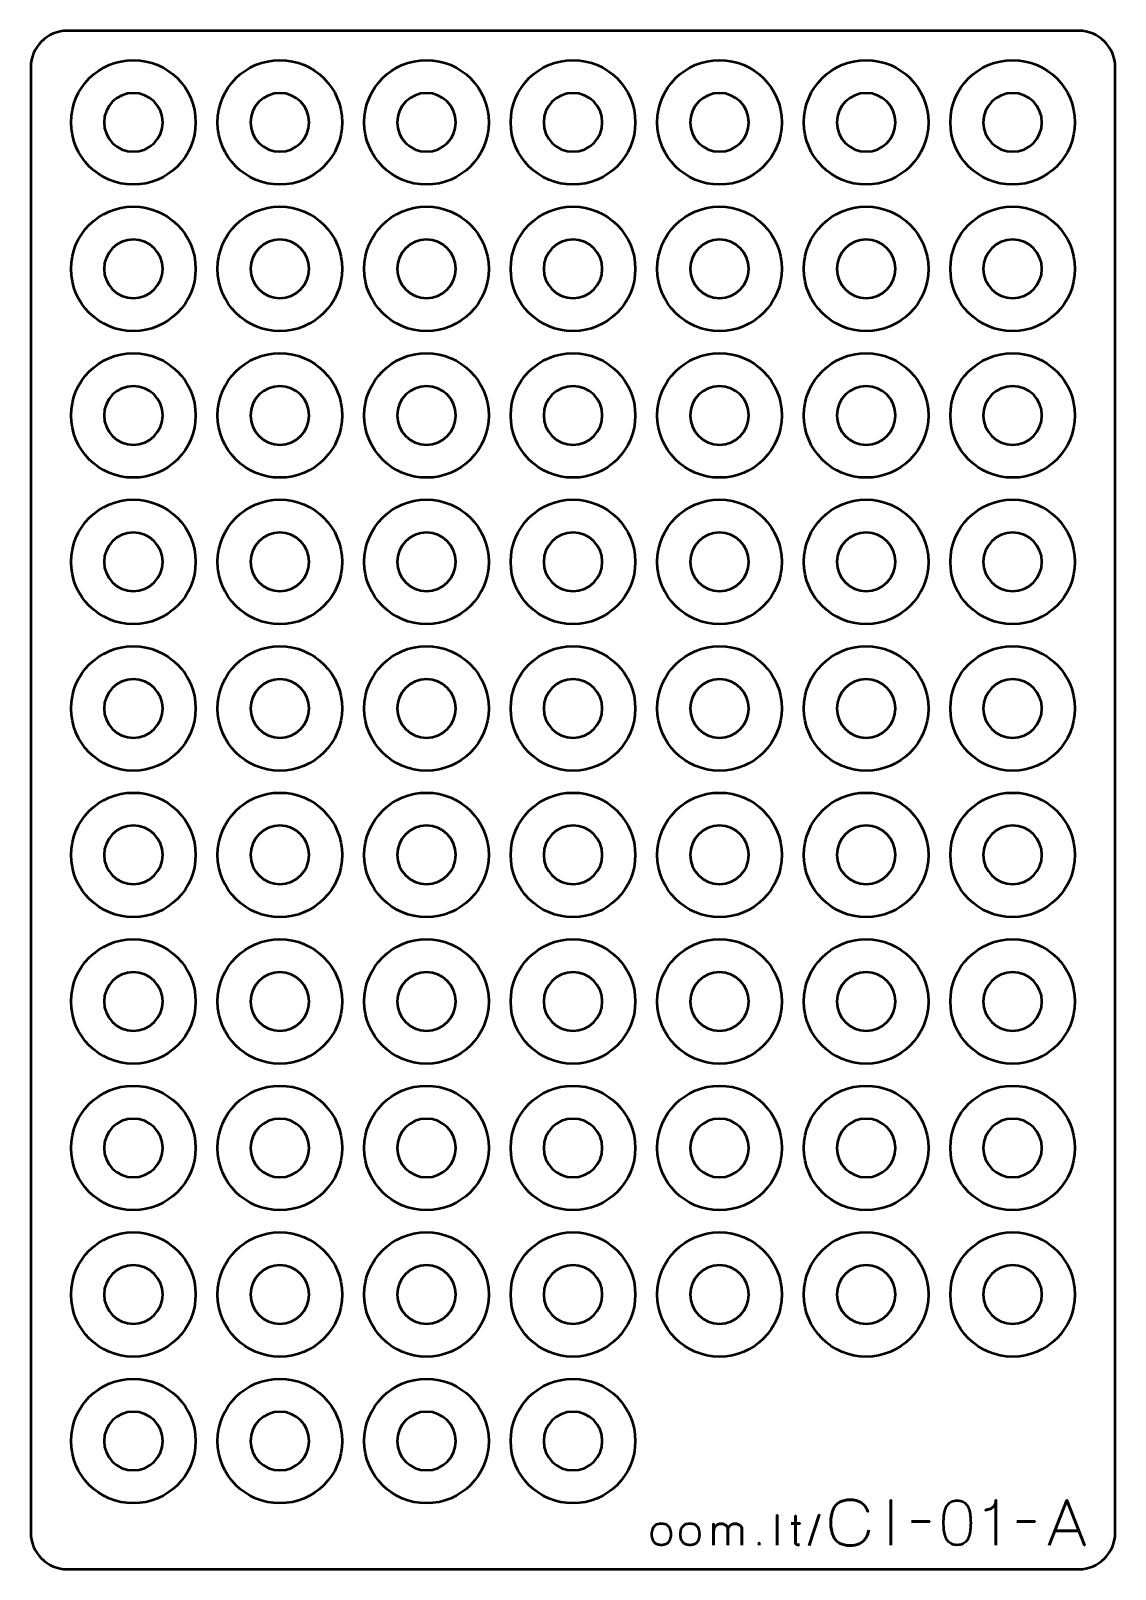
# Model space of a CAD drawing. Header units: centimetres. Extents: x -17.9 to -3.1, y -25.3 to -4.3.
import ezdxf

# ---------------------------------------------------------------- set-up
doc = ezdxf.new("R2010")
doc.units = ezdxf.units.CM
doc.header["$MEASUREMENT"] = 0
doc.layers.add('Layer 1', color=7, linetype='Continuous')

msp = doc.modelspace()

# ---------------------------------------------------------------- linework, layer by layer
at = {"layer": 'Layer 1', "color": 2, "lineweight": 53}
for centre in [(-16.5, -5.6), (-14.5, -5.6), (-12.5, -5.6), (-10.5, -5.6), (-8.5, -5.6), (-6.5, -5.6), (-4.5, -5.6), (-16.5, -7.6), (-14.5, -7.6), (-12.5, -7.6), (-10.5, -7.6), (-8.5, -7.6), (-6.5, -7.6), (-4.5, -7.6), (-16.5, -9.6), (-14.5, -9.6), (-12.5, -9.6), (-10.5, -9.6), (-8.5, -9.6), (-6.5, -9.6), (-4.5, -9.6), (-16.5, -11.6), (-14.5, -11.6), (-12.5, -11.6), (-10.5, -11.6), (-8.5, -11.6), (-6.5, -11.6), (-4.5, -11.6), (-16.5, -13.6), (-14.5, -13.6), (-12.5, -13.6), (-10.5, -13.6), (-8.5, -13.6), (-6.5, -13.6), (-4.5, -13.6), (-16.5, -15.6), (-14.5, -15.6), (-12.5, -15.6), (-10.5, -15.6), (-8.5, -15.6), (-6.5, -15.6), (-4.5, -15.6), (-16.5, -17.6), (-14.5, -17.6), (-12.5, -17.6), (-10.5, -17.6), (-8.5, -17.6), (-6.5, -17.6), (-4.5, -17.6), (-16.5, -19.6), (-14.5, -19.6), (-12.5, -19.6), (-10.5, -19.6), (-8.5, -19.6), (-6.5, -19.6), (-4.5, -19.6), (-16.5, -21.6), (-14.5, -21.6), (-12.5, -21.6), (-10.5, -21.6), (-8.5, -21.6), (-6.5, -21.6), (-4.5, -21.6), (-16.5, -23.6), (-14.5, -23.6), (-12.5, -23.6), (-10.5, -23.6)]:
    msp.add_ellipse(centre, major_axis=(0, 0.85), ratio=1, dxfattribs=at)
at = {"layer": 'Layer 1', "color": 22, "lineweight": 53}
msp.add_open_spline([(-17.90003, -24.8499), (-17.90003, -24.8499), (-17.90003, -4.84994), (-17.90003, -4.84994), (-17.90003, -4.84994), (-17.90003, -4.57297), (-17.67694, -4.34998), (-17.39994, -4.34998), (-17.39994, -4.34998), (-17.39994, -4.34998), (-3.60007, -4.34998), (-3.60007, -4.34998), (-3.60007, -4.34998), (-3.32293, -4.34998), (-3.09997, -4.57297), (-3.09997, -4.84994), (-3.09997, -4.84994), (-3.09997, -4.84994), (-3.09997, -24.8499), (-3.09997, -24.8499), (-3.09997, -24.8499), (-3.09997, -25.1269), (-3.32293, -25.34999), (-3.60007, -25.34999), (-3.60007, -25.34999), (-3.60007, -25.34999), (-17.39994, -25.34999), (-17.39994, -25.34999), (-17.39994, -25.34999), (-17.67694, -25.34999), (-17.90003, -25.1269), (-17.90003, -24.8499)], degree=3, knots=[0, 0, 0, 0, 0.125, 0.125, 0.125, 0.125, 0.25, 0.25, 0.25, 0.25, 0.375, 0.375, 0.375, 0.375, 0.5, 0.5, 0.5, 0.5, 0.625, 0.625, 0.625, 0.625, 0.75, 0.75, 0.75, 0.75, 0.875, 0.875, 0.875, 0.875, 1, 1, 1, 1], dxfattribs=at)
at = {"layer": 'Layer 1', "lineweight": 53}
for points in [[(-16.09996, -5.59994), (-16.09996, -5.82082), (-16.27908, -5.99994), (-16.49996, -5.99994), (-16.49996, -5.99994), (-16.7208, -5.99994), (-16.89998, -5.82082), (-16.89998, -5.59994), (-16.89998, -5.59994), (-16.89998, -5.3791), (-16.7208, -5.19992), (-16.49996, -5.19992), (-16.49996, -5.19992), (-16.27908, -5.19992), (-16.09996, -5.3791), (-16.09996, -5.59994)], [(-14.09996, -5.59994), (-14.09996, -5.82082), (-14.27908, -5.99994), (-14.49996, -5.99994), (-14.49996, -5.99994), (-14.7208, -5.99994), (-14.89998, -5.82082), (-14.89998, -5.59994), (-14.89998, -5.59994), (-14.89998, -5.3791), (-14.7208, -5.19992), (-14.49996, -5.19992), (-14.49996, -5.19992), (-14.27908, -5.19992), (-14.09996, -5.3791), (-14.09996, -5.59994)], [(-12.09996, -5.59994), (-12.09996, -5.82082), (-12.27908, -5.99994), (-12.49996, -5.99994), (-12.49996, -5.99994), (-12.7208, -5.99994), (-12.89998, -5.82082), (-12.89998, -5.59994), (-12.89998, -5.59994), (-12.89998, -5.3791), (-12.7208, -5.19992), (-12.49996, -5.19992), (-12.49996, -5.19992), (-12.27908, -5.19992), (-12.09996, -5.3791), (-12.09996, -5.59994)], [(-10.09996, -5.59994), (-10.09996, -5.82082), (-10.27908, -5.99994), (-10.49996, -5.99994), (-10.49996, -5.99994), (-10.7208, -5.99994), (-10.89998, -5.82082), (-10.89998, -5.59994), (-10.89998, -5.59994), (-10.89998, -5.3791), (-10.7208, -5.19992), (-10.49996, -5.19992), (-10.49996, -5.19992), (-10.27908, -5.19992), (-10.09996, -5.3791), (-10.09996, -5.59994)], [(-8.09996, -5.59994), (-8.09996, -5.82082), (-8.27908, -5.99994), (-8.49996, -5.99994), (-8.49996, -5.99994), (-8.7208, -5.99994), (-8.89998, -5.82082), (-8.89998, -5.59994), (-8.89998, -5.59994), (-8.89998, -5.3791), (-8.7208, -5.19992), (-8.49996, -5.19992), (-8.49996, -5.19992), (-8.27908, -5.19992), (-8.09996, -5.3791), (-8.09996, -5.59994)], [(-6.09996, -5.59994), (-6.09996, -5.82082), (-6.27908, -5.99994), (-6.49996, -5.99994), (-6.49996, -5.99994), (-6.7208, -5.99994), (-6.89998, -5.82082), (-6.89998, -5.59994), (-6.89998, -5.59994), (-6.89998, -5.3791), (-6.7208, -5.19992), (-6.49996, -5.19992), (-6.49996, -5.19992), (-6.27908, -5.19992), (-6.09996, -5.3791), (-6.09996, -5.59994)], [(-4.09996, -5.59994), (-4.09996, -5.82082), (-4.27908, -5.99994), (-4.49996, -5.99994), (-4.49996, -5.99994), (-4.7208, -5.99994), (-4.89998, -5.82082), (-4.89998, -5.59994), (-4.89998, -5.59994), (-4.89998, -5.3791), (-4.7208, -5.19992), (-4.49996, -5.19992), (-4.49996, -5.19992), (-4.27908, -5.19992), (-4.09996, -5.3791), (-4.09996, -5.59994)], [(-16.09996, -7.59994), (-16.09996, -7.82082), (-16.27908, -7.99994), (-16.49996, -7.99994), (-16.49996, -7.99994), (-16.7208, -7.99994), (-16.89998, -7.82082), (-16.89998, -7.59994), (-16.89998, -7.59994), (-16.89998, -7.3791), (-16.7208, -7.19992), (-16.49996, -7.19992), (-16.49996, -7.19992), (-16.27908, -7.19992), (-16.09996, -7.3791), (-16.09996, -7.59994)], [(-14.09996, -7.59994), (-14.09996, -7.82082), (-14.27908, -7.99994), (-14.49996, -7.99994), (-14.49996, -7.99994), (-14.7208, -7.99994), (-14.89998, -7.82082), (-14.89998, -7.59994), (-14.89998, -7.59994), (-14.89998, -7.3791), (-14.7208, -7.19992), (-14.49996, -7.19992), (-14.49996, -7.19992), (-14.27908, -7.19992), (-14.09996, -7.3791), (-14.09996, -7.59994)], [(-12.09996, -7.59994), (-12.09996, -7.82082), (-12.27908, -7.99994), (-12.49996, -7.99994), (-12.49996, -7.99994), (-12.7208, -7.99994), (-12.89998, -7.82082), (-12.89998, -7.59994), (-12.89998, -7.59994), (-12.89998, -7.3791), (-12.7208, -7.19992), (-12.49996, -7.19992), (-12.49996, -7.19992), (-12.27908, -7.19992), (-12.09996, -7.3791), (-12.09996, -7.59994)], [(-10.09996, -7.59994), (-10.09996, -7.82082), (-10.27908, -7.99994), (-10.49996, -7.99994), (-10.49996, -7.99994), (-10.7208, -7.99994), (-10.89998, -7.82082), (-10.89998, -7.59994), (-10.89998, -7.59994), (-10.89998, -7.3791), (-10.7208, -7.19992), (-10.49996, -7.19992), (-10.49996, -7.19992), (-10.27908, -7.19992), (-10.09996, -7.3791), (-10.09996, -7.59994)], [(-8.09996, -7.59994), (-8.09996, -7.82082), (-8.27908, -7.99994), (-8.49996, -7.99994), (-8.49996, -7.99994), (-8.7208, -7.99994), (-8.89998, -7.82082), (-8.89998, -7.59994), (-8.89998, -7.59994), (-8.89998, -7.3791), (-8.7208, -7.19992), (-8.49996, -7.19992), (-8.49996, -7.19992), (-8.27908, -7.19992), (-8.09996, -7.3791), (-8.09996, -7.59994)], [(-6.09996, -7.59994), (-6.09996, -7.82082), (-6.27908, -7.99994), (-6.49996, -7.99994), (-6.49996, -7.99994), (-6.7208, -7.99994), (-6.89998, -7.82082), (-6.89998, -7.59994), (-6.89998, -7.59994), (-6.89998, -7.3791), (-6.7208, -7.19992), (-6.49996, -7.19992), (-6.49996, -7.19992), (-6.27908, -7.19992), (-6.09996, -7.3791), (-6.09996, -7.59994)], [(-4.09996, -7.59994), (-4.09996, -7.82082), (-4.27908, -7.99994), (-4.49996, -7.99994), (-4.49996, -7.99994), (-4.7208, -7.99994), (-4.89998, -7.82082), (-4.89998, -7.59994), (-4.89998, -7.59994), (-4.89998, -7.3791), (-4.7208, -7.19992), (-4.49996, -7.19992), (-4.49996, -7.19992), (-4.27908, -7.19992), (-4.09996, -7.3791), (-4.09996, -7.59994)], [(-16.09996, -9.59994), (-16.09996, -9.82082), (-16.27908, -9.99994), (-16.49996, -9.99994), (-16.49996, -9.99994), (-16.7208, -9.99994), (-16.89998, -9.82082), (-16.89998, -9.59994), (-16.89998, -9.59994), (-16.89998, -9.3791), (-16.7208, -9.19992), (-16.49996, -9.19992), (-16.49996, -9.19992), (-16.27908, -9.19992), (-16.09996, -9.3791), (-16.09996, -9.59994)], [(-14.09996, -9.59994), (-14.09996, -9.82082), (-14.27908, -9.99994), (-14.49996, -9.99994), (-14.49996, -9.99994), (-14.7208, -9.99994), (-14.89998, -9.82082), (-14.89998, -9.59994), (-14.89998, -9.59994), (-14.89998, -9.3791), (-14.7208, -9.19992), (-14.49996, -9.19992), (-14.49996, -9.19992), (-14.27908, -9.19992), (-14.09996, -9.3791), (-14.09996, -9.59994)], [(-12.09996, -9.59994), (-12.09996, -9.82082), (-12.27908, -9.99994), (-12.49996, -9.99994), (-12.49996, -9.99994), (-12.7208, -9.99994), (-12.89998, -9.82082), (-12.89998, -9.59994), (-12.89998, -9.59994), (-12.89998, -9.3791), (-12.7208, -9.19992), (-12.49996, -9.19992), (-12.49996, -9.19992), (-12.27908, -9.19992), (-12.09996, -9.3791), (-12.09996, -9.59994)], [(-10.09996, -9.59994), (-10.09996, -9.82082), (-10.27908, -9.99994), (-10.49996, -9.99994), (-10.49996, -9.99994), (-10.7208, -9.99994), (-10.89998, -9.82082), (-10.89998, -9.59994), (-10.89998, -9.59994), (-10.89998, -9.3791), (-10.7208, -9.19992), (-10.49996, -9.19992), (-10.49996, -9.19992), (-10.27908, -9.19992), (-10.09996, -9.3791), (-10.09996, -9.59994)], [(-8.09996, -9.59994), (-8.09996, -9.82082), (-8.27908, -9.99994), (-8.49996, -9.99994), (-8.49996, -9.99994), (-8.7208, -9.99994), (-8.89998, -9.82082), (-8.89998, -9.59994), (-8.89998, -9.59994), (-8.89998, -9.3791), (-8.7208, -9.19992), (-8.49996, -9.19992), (-8.49996, -9.19992), (-8.27908, -9.19992), (-8.09996, -9.3791), (-8.09996, -9.59994)], [(-6.09996, -9.59994), (-6.09996, -9.82082), (-6.27908, -9.99994), (-6.49996, -9.99994), (-6.49996, -9.99994), (-6.7208, -9.99994), (-6.89998, -9.82082), (-6.89998, -9.59994), (-6.89998, -9.59994), (-6.89998, -9.3791), (-6.7208, -9.19992), (-6.49996, -9.19992), (-6.49996, -9.19992), (-6.27908, -9.19992), (-6.09996, -9.3791), (-6.09996, -9.59994)], [(-4.09996, -9.59994), (-4.09996, -9.82082), (-4.27908, -9.99994), (-4.49996, -9.99994), (-4.49996, -9.99994), (-4.7208, -9.99994), (-4.89998, -9.82082), (-4.89998, -9.59994), (-4.89998, -9.59994), (-4.89998, -9.3791), (-4.7208, -9.19992), (-4.49996, -9.19992), (-4.49996, -9.19992), (-4.27908, -9.19992), (-4.09996, -9.3791), (-4.09996, -9.59994)], [(-16.09996, -11.59994), (-16.09996, -11.82082), (-16.27908, -11.99994), (-16.49996, -11.99994), (-16.49996, -11.99994), (-16.7208, -11.99994), (-16.89998, -11.82082), (-16.89998, -11.59994), (-16.89998, -11.59994), (-16.89998, -11.3791), (-16.7208, -11.19992), (-16.49996, -11.19992), (-16.49996, -11.19992), (-16.27908, -11.19992), (-16.09996, -11.3791), (-16.09996, -11.59994)], [(-14.09996, -11.59994), (-14.09996, -11.82082), (-14.27908, -11.99994), (-14.49996, -11.99994), (-14.49996, -11.99994), (-14.7208, -11.99994), (-14.89998, -11.82082), (-14.89998, -11.59994), (-14.89998, -11.59994), (-14.89998, -11.3791), (-14.7208, -11.19992), (-14.49996, -11.19992), (-14.49996, -11.19992), (-14.27908, -11.19992), (-14.09996, -11.3791), (-14.09996, -11.59994)], [(-12.09996, -11.59994), (-12.09996, -11.82082), (-12.27908, -11.99994), (-12.49996, -11.99994), (-12.49996, -11.99994), (-12.7208, -11.99994), (-12.89998, -11.82082), (-12.89998, -11.59994), (-12.89998, -11.59994), (-12.89998, -11.3791), (-12.7208, -11.19992), (-12.49996, -11.19992), (-12.49996, -11.19992), (-12.27908, -11.19992), (-12.09996, -11.3791), (-12.09996, -11.59994)], [(-10.09996, -11.59994), (-10.09996, -11.82082), (-10.27908, -11.99994), (-10.49996, -11.99994), (-10.49996, -11.99994), (-10.7208, -11.99994), (-10.89998, -11.82082), (-10.89998, -11.59994), (-10.89998, -11.59994), (-10.89998, -11.3791), (-10.7208, -11.19992), (-10.49996, -11.19992), (-10.49996, -11.19992), (-10.27908, -11.19992), (-10.09996, -11.3791), (-10.09996, -11.59994)], [(-8.09996, -11.59994), (-8.09996, -11.82082), (-8.27908, -11.99994), (-8.49996, -11.99994), (-8.49996, -11.99994), (-8.7208, -11.99994), (-8.89998, -11.82082), (-8.89998, -11.59994), (-8.89998, -11.59994), (-8.89998, -11.3791), (-8.7208, -11.19992), (-8.49996, -11.19992), (-8.49996, -11.19992), (-8.27908, -11.19992), (-8.09996, -11.3791), (-8.09996, -11.59994)], [(-6.09996, -11.59994), (-6.09996, -11.82082), (-6.27908, -11.99994), (-6.49996, -11.99994), (-6.49996, -11.99994), (-6.7208, -11.99994), (-6.89998, -11.82082), (-6.89998, -11.59994), (-6.89998, -11.59994), (-6.89998, -11.3791), (-6.7208, -11.19992), (-6.49996, -11.19992), (-6.49996, -11.19992), (-6.27908, -11.19992), (-6.09996, -11.3791), (-6.09996, -11.59994)], [(-4.09996, -11.59994), (-4.09996, -11.82082), (-4.27908, -11.99994), (-4.49996, -11.99994), (-4.49996, -11.99994), (-4.7208, -11.99994), (-4.89998, -11.82082), (-4.89998, -11.59994), (-4.89998, -11.59994), (-4.89998, -11.3791), (-4.7208, -11.19992), (-4.49996, -11.19992), (-4.49996, -11.19992), (-4.27908, -11.19992), (-4.09996, -11.3791), (-4.09996, -11.59994)], [(-16.09996, -13.59994), (-16.09996, -13.82082), (-16.27908, -13.99994), (-16.49996, -13.99994), (-16.49996, -13.99994), (-16.7208, -13.99994), (-16.89998, -13.82082), (-16.89998, -13.59994), (-16.89998, -13.59994), (-16.89998, -13.3791), (-16.7208, -13.19992), (-16.49996, -13.19992), (-16.49996, -13.19992), (-16.27908, -13.19992), (-16.09996, -13.3791), (-16.09996, -13.59994)], [(-14.09996, -13.59994), (-14.09996, -13.82082), (-14.27908, -13.99994), (-14.49996, -13.99994), (-14.49996, -13.99994), (-14.7208, -13.99994), (-14.89998, -13.82082), (-14.89998, -13.59994), (-14.89998, -13.59994), (-14.89998, -13.3791), (-14.7208, -13.19992), (-14.49996, -13.19992), (-14.49996, -13.19992), (-14.27908, -13.19992), (-14.09996, -13.3791), (-14.09996, -13.59994)], [(-12.09996, -13.59994), (-12.09996, -13.82082), (-12.27908, -13.99994), (-12.49996, -13.99994), (-12.49996, -13.99994), (-12.7208, -13.99994), (-12.89998, -13.82082), (-12.89998, -13.59994), (-12.89998, -13.59994), (-12.89998, -13.3791), (-12.7208, -13.19992), (-12.49996, -13.19992), (-12.49996, -13.19992), (-12.27908, -13.19992), (-12.09996, -13.3791), (-12.09996, -13.59994)], [(-10.09996, -13.59994), (-10.09996, -13.82082), (-10.27908, -13.99994), (-10.49996, -13.99994), (-10.49996, -13.99994), (-10.7208, -13.99994), (-10.89998, -13.82082), (-10.89998, -13.59994), (-10.89998, -13.59994), (-10.89998, -13.3791), (-10.7208, -13.19992), (-10.49996, -13.19992), (-10.49996, -13.19992), (-10.27908, -13.19992), (-10.09996, -13.3791), (-10.09996, -13.59994)], [(-8.09996, -13.59994), (-8.09996, -13.82082), (-8.27908, -13.99994), (-8.49996, -13.99994), (-8.49996, -13.99994), (-8.7208, -13.99994), (-8.89998, -13.82082), (-8.89998, -13.59994), (-8.89998, -13.59994), (-8.89998, -13.3791), (-8.7208, -13.19992), (-8.49996, -13.19992), (-8.49996, -13.19992), (-8.27908, -13.19992), (-8.09996, -13.3791), (-8.09996, -13.59994)], [(-6.09996, -13.59994), (-6.09996, -13.82082), (-6.27908, -13.99994), (-6.49996, -13.99994), (-6.49996, -13.99994), (-6.7208, -13.99994), (-6.89998, -13.82082), (-6.89998, -13.59994), (-6.89998, -13.59994), (-6.89998, -13.3791), (-6.7208, -13.19992), (-6.49996, -13.19992), (-6.49996, -13.19992), (-6.27908, -13.19992), (-6.09996, -13.3791), (-6.09996, -13.59994)], [(-4.09996, -13.59994), (-4.09996, -13.82082), (-4.27908, -13.99994), (-4.49996, -13.99994), (-4.49996, -13.99994), (-4.7208, -13.99994), (-4.89998, -13.82082), (-4.89998, -13.59994), (-4.89998, -13.59994), (-4.89998, -13.3791), (-4.7208, -13.19992), (-4.49996, -13.19992), (-4.49996, -13.19992), (-4.27908, -13.19992), (-4.09996, -13.3791), (-4.09996, -13.59994)], [(-16.09996, -15.59994), (-16.09996, -15.82082), (-16.27908, -15.99994), (-16.49996, -15.99994), (-16.49996, -15.99994), (-16.7208, -15.99994), (-16.89998, -15.82082), (-16.89998, -15.59994), (-16.89998, -15.59994), (-16.89998, -15.3791), (-16.7208, -15.19992), (-16.49996, -15.19992), (-16.49996, -15.19992), (-16.27908, -15.19992), (-16.09996, -15.3791), (-16.09996, -15.59994)], [(-14.09996, -15.59994), (-14.09996, -15.82082), (-14.27908, -15.99994), (-14.49996, -15.99994), (-14.49996, -15.99994), (-14.7208, -15.99994), (-14.89998, -15.82082), (-14.89998, -15.59994), (-14.89998, -15.59994), (-14.89998, -15.3791), (-14.7208, -15.19992), (-14.49996, -15.19992), (-14.49996, -15.19992), (-14.27908, -15.19992), (-14.09996, -15.3791), (-14.09996, -15.59994)], [(-12.09996, -15.59994), (-12.09996, -15.82082), (-12.27908, -15.99994), (-12.49996, -15.99994), (-12.49996, -15.99994), (-12.7208, -15.99994), (-12.89998, -15.82082), (-12.89998, -15.59994), (-12.89998, -15.59994), (-12.89998, -15.3791), (-12.7208, -15.19992), (-12.49996, -15.19992), (-12.49996, -15.19992), (-12.27908, -15.19992), (-12.09996, -15.3791), (-12.09996, -15.59994)], [(-10.09996, -15.59994), (-10.09996, -15.82082), (-10.27908, -15.99994), (-10.49996, -15.99994), (-10.49996, -15.99994), (-10.7208, -15.99994), (-10.89998, -15.82082), (-10.89998, -15.59994), (-10.89998, -15.59994), (-10.89998, -15.3791), (-10.7208, -15.19992), (-10.49996, -15.19992), (-10.49996, -15.19992), (-10.27908, -15.19992), (-10.09996, -15.3791), (-10.09996, -15.59994)], [(-8.09996, -15.59994), (-8.09996, -15.82082), (-8.27908, -15.99994), (-8.49996, -15.99994), (-8.49996, -15.99994), (-8.7208, -15.99994), (-8.89998, -15.82082), (-8.89998, -15.59994), (-8.89998, -15.59994), (-8.89998, -15.3791), (-8.7208, -15.19992), (-8.49996, -15.19992), (-8.49996, -15.19992), (-8.27908, -15.19992), (-8.09996, -15.3791), (-8.09996, -15.59994)], [(-6.09996, -15.59994), (-6.09996, -15.82082), (-6.27908, -15.99994), (-6.49996, -15.99994), (-6.49996, -15.99994), (-6.7208, -15.99994), (-6.89998, -15.82082), (-6.89998, -15.59994), (-6.89998, -15.59994), (-6.89998, -15.3791), (-6.7208, -15.19992), (-6.49996, -15.19992), (-6.49996, -15.19992), (-6.27908, -15.19992), (-6.09996, -15.3791), (-6.09996, -15.59994)], [(-4.09996, -15.59994), (-4.09996, -15.82082), (-4.27908, -15.99994), (-4.49996, -15.99994), (-4.49996, -15.99994), (-4.7208, -15.99994), (-4.89998, -15.82082), (-4.89998, -15.59994), (-4.89998, -15.59994), (-4.89998, -15.3791), (-4.7208, -15.19992), (-4.49996, -15.19992), (-4.49996, -15.19992), (-4.27908, -15.19992), (-4.09996, -15.3791), (-4.09996, -15.59994)], [(-16.09996, -17.59994), (-16.09996, -17.82082), (-16.27908, -17.99994), (-16.49996, -17.99994), (-16.49996, -17.99994), (-16.7208, -17.99994), (-16.89998, -17.82082), (-16.89998, -17.59994), (-16.89998, -17.59994), (-16.89998, -17.3791), (-16.7208, -17.19992), (-16.49996, -17.19992), (-16.49996, -17.19992), (-16.27908, -17.19992), (-16.09996, -17.3791), (-16.09996, -17.59994)], [(-14.09996, -17.59994), (-14.09996, -17.82082), (-14.27908, -17.99994), (-14.49996, -17.99994), (-14.49996, -17.99994), (-14.7208, -17.99994), (-14.89998, -17.82082), (-14.89998, -17.59994), (-14.89998, -17.59994), (-14.89998, -17.3791), (-14.7208, -17.19992), (-14.49996, -17.19992), (-14.49996, -17.19992), (-14.27908, -17.19992), (-14.09996, -17.3791), (-14.09996, -17.59994)], [(-12.09996, -17.59994), (-12.09996, -17.82082), (-12.27908, -17.99994), (-12.49996, -17.99994), (-12.49996, -17.99994), (-12.7208, -17.99994), (-12.89998, -17.82082), (-12.89998, -17.59994), (-12.89998, -17.59994), (-12.89998, -17.3791), (-12.7208, -17.19992), (-12.49996, -17.19992), (-12.49996, -17.19992), (-12.27908, -17.19992), (-12.09996, -17.3791), (-12.09996, -17.59994)], [(-10.09996, -17.59994), (-10.09996, -17.82082), (-10.27908, -17.99994), (-10.49996, -17.99994), (-10.49996, -17.99994), (-10.7208, -17.99994), (-10.89998, -17.82082), (-10.89998, -17.59994), (-10.89998, -17.59994), (-10.89998, -17.3791), (-10.7208, -17.19992), (-10.49996, -17.19992), (-10.49996, -17.19992), (-10.27908, -17.19992), (-10.09996, -17.3791), (-10.09996, -17.59994)], [(-8.09996, -17.59994), (-8.09996, -17.82082), (-8.27908, -17.99994), (-8.49996, -17.99994), (-8.49996, -17.99994), (-8.7208, -17.99994), (-8.89998, -17.82082), (-8.89998, -17.59994), (-8.89998, -17.59994), (-8.89998, -17.3791), (-8.7208, -17.19992), (-8.49996, -17.19992), (-8.49996, -17.19992), (-8.27908, -17.19992), (-8.09996, -17.3791), (-8.09996, -17.59994)], [(-6.09996, -17.59994), (-6.09996, -17.82082), (-6.27908, -17.99994), (-6.49996, -17.99994), (-6.49996, -17.99994), (-6.7208, -17.99994), (-6.89998, -17.82082), (-6.89998, -17.59994), (-6.89998, -17.59994), (-6.89998, -17.3791), (-6.7208, -17.19992), (-6.49996, -17.19992), (-6.49996, -17.19992), (-6.27908, -17.19992), (-6.09996, -17.3791), (-6.09996, -17.59994)], [(-4.09996, -17.59994), (-4.09996, -17.82082), (-4.27908, -17.99994), (-4.49996, -17.99994), (-4.49996, -17.99994), (-4.7208, -17.99994), (-4.89998, -17.82082), (-4.89998, -17.59994), (-4.89998, -17.59994), (-4.89998, -17.3791), (-4.7208, -17.19992), (-4.49996, -17.19992), (-4.49996, -17.19992), (-4.27908, -17.19992), (-4.09996, -17.3791), (-4.09996, -17.59994)], [(-16.09996, -19.59994), (-16.09996, -19.82082), (-16.27908, -19.99994), (-16.49996, -19.99994), (-16.49996, -19.99994), (-16.7208, -19.99994), (-16.89998, -19.82082), (-16.89998, -19.59994), (-16.89998, -19.59994), (-16.89998, -19.3791), (-16.7208, -19.19992), (-16.49996, -19.19992), (-16.49996, -19.19992), (-16.27908, -19.19992), (-16.09996, -19.3791), (-16.09996, -19.59994)], [(-14.09996, -19.59994), (-14.09996, -19.82082), (-14.27908, -19.99994), (-14.49996, -19.99994), (-14.49996, -19.99994), (-14.7208, -19.99994), (-14.89998, -19.82082), (-14.89998, -19.59994), (-14.89998, -19.59994), (-14.89998, -19.3791), (-14.7208, -19.19992), (-14.49996, -19.19992), (-14.49996, -19.19992), (-14.27908, -19.19992), (-14.09996, -19.3791), (-14.09996, -19.59994)], [(-12.09996, -19.59994), (-12.09996, -19.82082), (-12.27908, -19.99994), (-12.49996, -19.99994), (-12.49996, -19.99994), (-12.7208, -19.99994), (-12.89998, -19.82082), (-12.89998, -19.59994), (-12.89998, -19.59994), (-12.89998, -19.3791), (-12.7208, -19.19992), (-12.49996, -19.19992), (-12.49996, -19.19992), (-12.27908, -19.19992), (-12.09996, -19.3791), (-12.09996, -19.59994)], [(-10.09996, -19.59994), (-10.09996, -19.82082), (-10.27908, -19.99994), (-10.49996, -19.99994), (-10.49996, -19.99994), (-10.7208, -19.99994), (-10.89998, -19.82082), (-10.89998, -19.59994), (-10.89998, -19.59994), (-10.89998, -19.3791), (-10.7208, -19.19992), (-10.49996, -19.19992), (-10.49996, -19.19992), (-10.27908, -19.19992), (-10.09996, -19.3791), (-10.09996, -19.59994)], [(-8.09996, -19.59994), (-8.09996, -19.82082), (-8.27908, -19.99994), (-8.49996, -19.99994), (-8.49996, -19.99994), (-8.7208, -19.99994), (-8.89998, -19.82082), (-8.89998, -19.59994), (-8.89998, -19.59994), (-8.89998, -19.3791), (-8.7208, -19.19992), (-8.49996, -19.19992), (-8.49996, -19.19992), (-8.27908, -19.19992), (-8.09996, -19.3791), (-8.09996, -19.59994)], [(-6.09996, -19.59994), (-6.09996, -19.82082), (-6.27908, -19.99994), (-6.49996, -19.99994), (-6.49996, -19.99994), (-6.7208, -19.99994), (-6.89998, -19.82082), (-6.89998, -19.59994), (-6.89998, -19.59994), (-6.89998, -19.3791), (-6.7208, -19.19992), (-6.49996, -19.19992), (-6.49996, -19.19992), (-6.27908, -19.19992), (-6.09996, -19.3791), (-6.09996, -19.59994)], [(-4.09996, -19.59994), (-4.09996, -19.82082), (-4.27908, -19.99994), (-4.49996, -19.99994), (-4.49996, -19.99994), (-4.7208, -19.99994), (-4.89998, -19.82082), (-4.89998, -19.59994), (-4.89998, -19.59994), (-4.89998, -19.3791), (-4.7208, -19.19992), (-4.49996, -19.19992), (-4.49996, -19.19992), (-4.27908, -19.19992), (-4.09996, -19.3791), (-4.09996, -19.59994)], [(-16.09996, -21.59994), (-16.09996, -21.82082), (-16.27908, -21.99994), (-16.49996, -21.99994), (-16.49996, -21.99994), (-16.7208, -21.99994), (-16.89998, -21.82082), (-16.89998, -21.59994), (-16.89998, -21.59994), (-16.89998, -21.3791), (-16.7208, -21.19992), (-16.49996, -21.19992), (-16.49996, -21.19992), (-16.27908, -21.19992), (-16.09996, -21.3791), (-16.09996, -21.59994)], [(-14.09996, -21.59994), (-14.09996, -21.82082), (-14.27908, -21.99994), (-14.49996, -21.99994), (-14.49996, -21.99994), (-14.7208, -21.99994), (-14.89998, -21.82082), (-14.89998, -21.59994), (-14.89998, -21.59994), (-14.89998, -21.3791), (-14.7208, -21.19992), (-14.49996, -21.19992), (-14.49996, -21.19992), (-14.27908, -21.19992), (-14.09996, -21.3791), (-14.09996, -21.59994)], [(-12.09996, -21.59994), (-12.09996, -21.82082), (-12.27908, -21.99994), (-12.49996, -21.99994), (-12.49996, -21.99994), (-12.7208, -21.99994), (-12.89998, -21.82082), (-12.89998, -21.59994), (-12.89998, -21.59994), (-12.89998, -21.3791), (-12.7208, -21.19992), (-12.49996, -21.19992), (-12.49996, -21.19992), (-12.27908, -21.19992), (-12.09996, -21.3791), (-12.09996, -21.59994)], [(-10.09996, -21.59994), (-10.09996, -21.82082), (-10.27908, -21.99994), (-10.49996, -21.99994), (-10.49996, -21.99994), (-10.7208, -21.99994), (-10.89998, -21.82082), (-10.89998, -21.59994), (-10.89998, -21.59994), (-10.89998, -21.3791), (-10.7208, -21.19992), (-10.49996, -21.19992), (-10.49996, -21.19992), (-10.27908, -21.19992), (-10.09996, -21.3791), (-10.09996, -21.59994)], [(-8.09996, -21.59994), (-8.09996, -21.82082), (-8.27908, -21.99994), (-8.49996, -21.99994), (-8.49996, -21.99994), (-8.7208, -21.99994), (-8.89998, -21.82082), (-8.89998, -21.59994), (-8.89998, -21.59994), (-8.89998, -21.3791), (-8.7208, -21.19992), (-8.49996, -21.19992), (-8.49996, -21.19992), (-8.27908, -21.19992), (-8.09996, -21.3791), (-8.09996, -21.59994)], [(-6.09996, -21.59994), (-6.09996, -21.82082), (-6.27908, -21.99994), (-6.49996, -21.99994), (-6.49996, -21.99994), (-6.7208, -21.99994), (-6.89998, -21.82082), (-6.89998, -21.59994), (-6.89998, -21.59994), (-6.89998, -21.3791), (-6.7208, -21.19992), (-6.49996, -21.19992), (-6.49996, -21.19992), (-6.27908, -21.19992), (-6.09996, -21.3791), (-6.09996, -21.59994)], [(-4.09996, -21.59994), (-4.09996, -21.82082), (-4.27908, -21.99994), (-4.49996, -21.99994), (-4.49996, -21.99994), (-4.7208, -21.99994), (-4.89998, -21.82082), (-4.89998, -21.59994), (-4.89998, -21.59994), (-4.89998, -21.3791), (-4.7208, -21.19992), (-4.49996, -21.19992), (-4.49996, -21.19992), (-4.27908, -21.19992), (-4.09996, -21.3791), (-4.09996, -21.59994)], [(-16.09996, -23.59994), (-16.09996, -23.82082), (-16.27908, -23.99994), (-16.49996, -23.99994), (-16.49996, -23.99994), (-16.7208, -23.99994), (-16.89998, -23.82082), (-16.89998, -23.59994), (-16.89998, -23.59994), (-16.89998, -23.3791), (-16.7208, -23.19992), (-16.49996, -23.19992), (-16.49996, -23.19992), (-16.27908, -23.19992), (-16.09996, -23.3791), (-16.09996, -23.59994)], [(-14.09996, -23.59994), (-14.09996, -23.82082), (-14.27908, -23.99994), (-14.49996, -23.99994), (-14.49996, -23.99994), (-14.7208, -23.99994), (-14.89998, -23.82082), (-14.89998, -23.59994), (-14.89998, -23.59994), (-14.89998, -23.3791), (-14.7208, -23.19992), (-14.49996, -23.19992), (-14.49996, -23.19992), (-14.27908, -23.19992), (-14.09996, -23.3791), (-14.09996, -23.59994)], [(-12.09996, -23.59994), (-12.09996, -23.82082), (-12.27908, -23.99994), (-12.49996, -23.99994), (-12.49996, -23.99994), (-12.7208, -23.99994), (-12.89998, -23.82082), (-12.89998, -23.59994), (-12.89998, -23.59994), (-12.89998, -23.3791), (-12.7208, -23.19992), (-12.49996, -23.19992), (-12.49996, -23.19992), (-12.27908, -23.19992), (-12.09996, -23.3791), (-12.09996, -23.59994)], [(-10.09996, -23.59994), (-10.09996, -23.82082), (-10.27908, -23.99994), (-10.49996, -23.99994), (-10.49996, -23.99994), (-10.7208, -23.99994), (-10.89998, -23.82082), (-10.89998, -23.59994), (-10.89998, -23.59994), (-10.89998, -23.3791), (-10.7208, -23.19992), (-10.49996, -23.19992), (-10.49996, -23.19992), (-10.27908, -23.19992), (-10.09996, -23.3791), (-10.09996, -23.59994)]]:
    msp.add_open_spline(points, degree=3, knots=[0, 0, 0, 0, 0.25, 0.25, 0.25, 0.25, 0.5, 0.5, 0.5, 0.5, 0.75, 0.75, 0.75, 0.75, 1, 1, 1, 1], dxfattribs=at)
at = {"layer": 'Layer 1', "color": 7}
for points, knots in [([(-6.46375, -24.81498), (-6.47278, -24.86338), (-6.48858, -24.90331), (-6.51074, -24.93464), (-6.51074, -24.93464), (-6.53303, -24.96582), (-6.56154, -24.98897), (-6.59625, -25.00407), (-6.59625, -25.00407), (-6.63082, -25.01916), (-6.67146, -25.02678), (-6.71775, -25.02664), (-6.71775, -25.02664), (-6.77405, -25.02678), (-6.82189, -25.01592), (-6.86112, -24.99376), (-6.86112, -24.99376), (-6.90035, -24.97175), (-6.93026, -24.93774), (-6.95087, -24.8916), (-6.95087, -24.8916), (-6.97147, -24.84546), (-6.98177, -24.78633), (-6.98191, -24.71422), (-6.98191, -24.71422), (-6.98177, -24.6424), (-6.97147, -24.58341), (-6.95087, -24.53727), (-6.95087, -24.53727), (-6.93026, -24.49112), (-6.90035, -24.45698), (-6.86112, -24.43482), (-6.86112, -24.43482), (-6.82189, -24.41267), (-6.77405, -24.40166), (-6.71775, -24.4018), (-6.71775, -24.4018), (-6.65749, -24.40166), (-6.60698, -24.4145), (-6.56634, -24.44032), (-6.56634, -24.44032), (-6.52584, -24.46615), (-6.49606, -24.50608), (-6.47729, -24.56013), (-6.47729, -24.56013), (-6.49606, -24.50608), (-6.52584, -24.46615), (-6.56634, -24.44032), (-6.56634, -24.44032), (-6.60698, -24.4145), (-6.65749, -24.40166), (-6.71775, -24.4018), (-6.71775, -24.4018), (-6.77405, -24.40166), (-6.82189, -24.41267), (-6.86112, -24.43482), (-6.86112, -24.43482), (-6.90035, -24.45698), (-6.93026, -24.49112), (-6.95087, -24.53727), (-6.95087, -24.53727), (-6.97147, -24.58341), (-6.98177, -24.6424), (-6.98191, -24.71422), (-6.98191, -24.71422), (-6.98177, -24.78633), (-6.97147, -24.84546), (-6.95087, -24.8916), (-6.95087, -24.8916), (-6.93026, -24.93774), (-6.90035, -24.97175), (-6.86112, -24.99376), (-6.86112, -24.99376), (-6.82189, -25.01592), (-6.77405, -25.02678), (-6.71775, -25.02664), (-6.71775, -25.02664), (-6.67146, -25.02678), (-6.63082, -25.01916), (-6.59625, -25.00407), (-6.59625, -25.00407), (-6.56154, -24.98897), (-6.53303, -24.96582), (-6.51074, -24.93464), (-6.51074, -24.93464), (-6.48858, -24.90331), (-6.47278, -24.86338), (-6.46375, -24.81498)], [0, 0, 0, 0, 0.04545455, 0.04545455, 0.04545455, 0.04545455, 0.09090909, 0.09090909, 0.09090909, 0.09090909, 0.13636364, 0.13636364, 0.13636364, 0.13636364, 0.18181818, 0.18181818, 0.18181818, 0.18181818, 0.22727273, 0.22727273, 0.22727273, 0.22727273, 0.27272727, 0.27272727, 0.27272727, 0.27272727, 0.31818182, 0.31818182, 0.31818182, 0.31818182, 0.36363636, 0.36363636, 0.36363636, 0.36363636, 0.40909091, 0.40909091, 0.40909091, 0.40909091, 0.45454545, 0.45454545, 0.45454545, 0.45454545, 0.5, 0.5, 0.5, 0.5, 0.54545455, 0.54545455, 0.54545455, 0.54545455, 0.59090909, 0.59090909, 0.59090909, 0.59090909, 0.63636364, 0.63636364, 0.63636364, 0.63636364, 0.68181818, 0.68181818, 0.68181818, 0.68181818, 0.72727273, 0.72727273, 0.72727273, 0.72727273, 0.77272727, 0.77272727, 0.77272727, 0.77272727, 0.81818182, 0.81818182, 0.81818182, 0.81818182, 0.86363636, 0.86363636, 0.86363636, 0.86363636, 0.90909091, 0.90909091, 0.90909091, 0.90909091, 0.95454545, 0.95454545, 0.95454545, 0.95454545, 1, 1, 1, 1]), ([(-6.16403, -25.01987), (-6.16403, -25.01987), (-6.16403, -24.40942), (-6.16403, -24.40942), (-6.16403, -24.40942), (-6.16403, -24.40942), (-6.16403, -25.01987), (-6.16403, -25.01987)], [0, 0, 0, 0, 0.5, 0.5, 0.5, 0.5, 1, 1, 1, 1]), ([(-5.25725, -25.01987), (-5.22761, -25.01973), (-5.20207, -25.01451), (-5.18076, -25.00435), (-5.18076, -25.00435), (-5.1596, -24.99419), (-5.14196, -24.97965), (-5.12785, -24.96117), (-5.12785, -24.96117), (-5.11388, -24.94254), (-5.10287, -24.92053), (-5.09468, -24.89513), (-5.09468, -24.89513), (-5.08664, -24.86973), (-5.08086, -24.84193), (-5.07761, -24.81145), (-5.07761, -24.81145), (-5.07422, -24.78097), (-5.07253, -24.74894), (-5.07267, -24.71507), (-5.07267, -24.71507), (-5.07253, -24.68134), (-5.07422, -24.64931), (-5.07761, -24.61897), (-5.07761, -24.61897), (-5.08086, -24.58863), (-5.08664, -24.56069), (-5.09468, -24.53529), (-5.09468, -24.53529), (-5.10287, -24.51003), (-5.11388, -24.48802), (-5.12785, -24.46925), (-5.12785, -24.46925), (-5.14196, -24.45063), (-5.1596, -24.43609), (-5.18076, -24.42593), (-5.18076, -24.42593), (-5.20207, -24.41563), (-5.22761, -24.41041), (-5.25725, -24.41027), (-5.25725, -24.41027), (-5.28688, -24.41041), (-5.31242, -24.41563), (-5.33373, -24.42593), (-5.33373, -24.42593), (-5.35489, -24.43609), (-5.37253, -24.45063), (-5.38664, -24.46925), (-5.38664, -24.46925), (-5.40062, -24.48802), (-5.41162, -24.51003), (-5.41981, -24.53529), (-5.41981, -24.53529), (-5.42785, -24.56069), (-5.43364, -24.58863), (-5.43688, -24.61897), (-5.43688, -24.61897), (-5.44027, -24.64931), (-5.44196, -24.68134), (-5.44182, -24.71507), (-5.44182, -24.71507), (-5.44196, -24.74894), (-5.44027, -24.78097), (-5.43688, -24.81145), (-5.43688, -24.81145), (-5.43364, -24.84193), (-5.42785, -24.86973), (-5.41981, -24.89513), (-5.41981, -24.89513), (-5.41162, -24.92053), (-5.40062, -24.94254), (-5.38664, -24.96117), (-5.38664, -24.96117), (-5.37253, -24.97965), (-5.35489, -24.99419), (-5.33373, -25.00435), (-5.33373, -25.00435), (-5.31242, -25.01451), (-5.28688, -25.01973), (-5.25725, -25.01987)], [0, 0, 0, 0, 0.05, 0.05, 0.05, 0.05, 0.1, 0.1, 0.1, 0.1, 0.15, 0.15, 0.15, 0.15, 0.2, 0.2, 0.2, 0.2, 0.25, 0.25, 0.25, 0.25, 0.3, 0.3, 0.3, 0.3, 0.35, 0.35, 0.35, 0.35, 0.4, 0.4, 0.4, 0.4, 0.45, 0.45, 0.45, 0.45, 0.5, 0.5, 0.5, 0.5, 0.55, 0.55, 0.55, 0.55, 0.6, 0.6, 0.6, 0.6, 0.65, 0.65, 0.65, 0.65, 0.7, 0.7, 0.7, 0.7, 0.75, 0.75, 0.75, 0.75, 0.8, 0.8, 0.8, 0.8, 0.85, 0.85, 0.85, 0.85, 0.9, 0.9, 0.9, 0.9, 0.95, 0.95, 0.95, 0.95, 1, 1, 1, 1]), ([(-5.25725, -25.01987), (-5.22761, -25.01973), (-5.20207, -25.01451), (-5.18076, -25.00435), (-5.18076, -25.00435), (-5.1596, -24.99419), (-5.14196, -24.97965), (-5.12785, -24.96117), (-5.12785, -24.96117), (-5.11388, -24.94254), (-5.10287, -24.92053), (-5.09468, -24.89513), (-5.09468, -24.89513), (-5.08664, -24.86973), (-5.08086, -24.84193), (-5.07761, -24.81145), (-5.07761, -24.81145), (-5.07422, -24.78097), (-5.07253, -24.74894), (-5.07267, -24.71507), (-5.07267, -24.71507), (-5.07253, -24.68134), (-5.07422, -24.64931), (-5.07761, -24.61897), (-5.07761, -24.61897), (-5.08086, -24.58863), (-5.08664, -24.56069), (-5.09468, -24.53529), (-5.09468, -24.53529), (-5.10287, -24.51003), (-5.11388, -24.48802), (-5.12785, -24.46925), (-5.12785, -24.46925), (-5.14196, -24.45063), (-5.1596, -24.43609), (-5.18076, -24.42593), (-5.18076, -24.42593), (-5.20207, -24.41563), (-5.22761, -24.41041), (-5.25725, -24.41027), (-5.25725, -24.41027), (-5.28688, -24.41041), (-5.31242, -24.41563), (-5.33373, -24.42593), (-5.33373, -24.42593), (-5.35489, -24.43609), (-5.37253, -24.45063), (-5.38664, -24.46925), (-5.38664, -24.46925), (-5.40062, -24.48802), (-5.41162, -24.51003), (-5.41981, -24.53529), (-5.41981, -24.53529), (-5.42785, -24.56069), (-5.43364, -24.58863), (-5.43688, -24.61897), (-5.43688, -24.61897), (-5.44027, -24.64931), (-5.44196, -24.68134), (-5.44182, -24.71507), (-5.44182, -24.71507), (-5.44196, -24.74894), (-5.44027, -24.78097), (-5.43688, -24.81145), (-5.43688, -24.81145), (-5.43364, -24.84193), (-5.42785, -24.86973), (-5.41981, -24.89513), (-5.41981, -24.89513), (-5.41162, -24.92053), (-5.40062, -24.94254), (-5.38664, -24.96117), (-5.38664, -24.96117), (-5.37253, -24.97965), (-5.35489, -24.99419), (-5.33373, -25.00435), (-5.33373, -25.00435), (-5.31242, -25.01451), (-5.28688, -25.01973), (-5.25725, -25.01987)], [0, 0, 0, 0, 0.05, 0.05, 0.05, 0.05, 0.1, 0.1, 0.1, 0.1, 0.15, 0.15, 0.15, 0.15, 0.2, 0.2, 0.2, 0.2, 0.25, 0.25, 0.25, 0.25, 0.3, 0.3, 0.3, 0.3, 0.35, 0.35, 0.35, 0.35, 0.4, 0.4, 0.4, 0.4, 0.45, 0.45, 0.45, 0.45, 0.5, 0.5, 0.5, 0.5, 0.55, 0.55, 0.55, 0.55, 0.6, 0.6, 0.6, 0.6, 0.65, 0.65, 0.65, 0.65, 0.7, 0.7, 0.7, 0.7, 0.75, 0.75, 0.75, 0.75, 0.8, 0.8, 0.8, 0.8, 0.85, 0.85, 0.85, 0.85, 0.9, 0.9, 0.9, 0.9, 0.95, 0.95, 0.95, 0.95, 1, 1, 1, 1]), ([(-4.72808, -25.01987), (-4.72808, -25.01987), (-4.72808, -24.40942), (-4.72808, -24.40942), (-4.72808, -24.40942), (-4.72822, -24.43016), (-4.73189, -24.44794), (-4.73894, -24.46276), (-4.73894, -24.46276), (-4.74586, -24.47772), (-4.75503, -24.49), (-4.76632, -24.49987), (-4.76632, -24.49987), (-4.77761, -24.50975), (-4.78974, -24.51765), (-4.80272, -24.52358), (-4.80272, -24.52358), (-4.81571, -24.52937), (-4.82827, -24.53374), (-4.8404, -24.53642), (-4.8404, -24.53642), (-4.85268, -24.53924), (-4.86312, -24.54094), (-4.87201, -24.5415), (-4.87201, -24.5415), (-4.86312, -24.54094), (-4.85268, -24.53924), (-4.8404, -24.53642), (-4.8404, -24.53642), (-4.82827, -24.53374), (-4.81571, -24.52937), (-4.80272, -24.52358), (-4.80272, -24.52358), (-4.78974, -24.51765), (-4.77761, -24.50975), (-4.76632, -24.49987), (-4.76632, -24.49987), (-4.75503, -24.49), (-4.74586, -24.47772), (-4.73894, -24.46276), (-4.73894, -24.46276), (-4.73189, -24.44794), (-4.72822, -24.43016), (-4.72808, -24.40942), (-4.72808, -24.40942), (-4.72808, -24.40942), (-4.72808, -25.01987), (-4.72808, -25.01987)], [0, 0, 0, 0, 0.08333333, 0.08333333, 0.08333333, 0.08333333, 0.16666667, 0.16666667, 0.16666667, 0.16666667, 0.25, 0.25, 0.25, 0.25, 0.33333333, 0.33333333, 0.33333333, 0.33333333, 0.41666667, 0.41666667, 0.41666667, 0.41666667, 0.5, 0.5, 0.5, 0.5, 0.58333333, 0.58333333, 0.58333333, 0.58333333, 0.66666667, 0.66666667, 0.66666667, 0.66666667, 0.75, 0.75, 0.75, 0.75, 0.83333333, 0.83333333, 0.83333333, 0.83333333, 0.91666667, 0.91666667, 0.91666667, 0.91666667, 1, 1, 1, 1]), ([(-4.00332, -25.01987), (-4.00332, -25.01987), (-3.76117, -24.40942), (-3.76117, -24.40942), (-3.76117, -24.40942), (-3.76117, -24.40942), (-3.51818, -25.01987), (-3.51818, -25.01987), (-3.51818, -25.01987), (-3.51818, -25.01987), (-3.76117, -24.40942), (-3.76117, -24.40942), (-3.76117, -24.40942), (-3.76117, -24.40942), (-4.00332, -25.01987), (-4.00332, -25.01987)], [0, 0, 0, 0, 0.25, 0.25, 0.25, 0.25, 0.5, 0.5, 0.5, 0.5, 0.75, 0.75, 0.75, 0.75, 1, 1, 1, 1]), ([(-9.29443, -25.01987), (-9.27665, -25.01996), (-9.2601, -25.01771), (-9.24467, -25.01291), (-9.24467, -25.01291), (-9.22924, -25.00811), (-9.2156, -25.00011), (-9.20393, -24.98892), (-9.20393, -24.98892), (-9.19217, -24.97773), (-9.18305, -24.96258), (-9.17637, -24.94339), (-9.17637, -24.94339), (-9.16979, -24.92429), (-9.1664, -24.90049), (-9.1663, -24.87199), (-9.1663, -24.87199), (-9.1664, -24.84358), (-9.16979, -24.81987), (-9.17637, -24.80087), (-9.17637, -24.80087), (-9.18305, -24.78186), (-9.19217, -24.76672), (-9.20393, -24.75552), (-9.20393, -24.75552), (-9.2156, -24.74442), (-9.22924, -24.73643), (-9.24467, -24.73163), (-9.24467, -24.73163), (-9.2601, -24.72683), (-9.27665, -24.72457), (-9.29443, -24.72467), (-9.29443, -24.72467), (-9.31202, -24.72457), (-9.32858, -24.72683), (-9.34401, -24.73163), (-9.34401, -24.73163), (-9.35944, -24.73643), (-9.37298, -24.74442), (-9.38474, -24.75552), (-9.38474, -24.75552), (-9.3965, -24.76672), (-9.40572, -24.78186), (-9.4124, -24.80087), (-9.4124, -24.80087), (-9.41908, -24.81987), (-9.42247, -24.84358), (-9.42256, -24.87199), (-9.42256, -24.87199), (-9.42247, -24.90049), (-9.41908, -24.92429), (-9.4124, -24.94339), (-9.4124, -24.94339), (-9.40572, -24.96258), (-9.3965, -24.97773), (-9.38474, -24.98892), (-9.38474, -24.98892), (-9.37298, -25.00011), (-9.35944, -25.00811), (-9.34401, -25.01291), (-9.34401, -25.01291), (-9.32858, -25.01771), (-9.31202, -25.01996), (-9.29443, -25.01987)], [0, 0, 0, 0, 0.0625, 0.0625, 0.0625, 0.0625, 0.125, 0.125, 0.125, 0.125, 0.1875, 0.1875, 0.1875, 0.1875, 0.25, 0.25, 0.25, 0.25, 0.3125, 0.3125, 0.3125, 0.3125, 0.375, 0.375, 0.375, 0.375, 0.4375, 0.4375, 0.4375, 0.4375, 0.5, 0.5, 0.5, 0.5, 0.5625, 0.5625, 0.5625, 0.5625, 0.625, 0.625, 0.625, 0.625, 0.6875, 0.6875, 0.6875, 0.6875, 0.75, 0.75, 0.75, 0.75, 0.8125, 0.8125, 0.8125, 0.8125, 0.875, 0.875, 0.875, 0.875, 0.9375, 0.9375, 0.9375, 0.9375, 1, 1, 1, 1]), ([(-9.29443, -25.01987), (-9.27665, -25.01996), (-9.2601, -25.01771), (-9.24467, -25.01291), (-9.24467, -25.01291), (-9.22924, -25.00811), (-9.2156, -25.00011), (-9.20393, -24.98892), (-9.20393, -24.98892), (-9.19217, -24.97773), (-9.18305, -24.96258), (-9.17637, -24.94339), (-9.17637, -24.94339), (-9.16979, -24.92429), (-9.1664, -24.90049), (-9.1663, -24.87199), (-9.1663, -24.87199), (-9.1664, -24.84358), (-9.16979, -24.81987), (-9.17637, -24.80087), (-9.17637, -24.80087), (-9.18305, -24.78186), (-9.19217, -24.76672), (-9.20393, -24.75552), (-9.20393, -24.75552), (-9.2156, -24.74442), (-9.22924, -24.73643), (-9.24467, -24.73163), (-9.24467, -24.73163), (-9.2601, -24.72683), (-9.27665, -24.72457), (-9.29443, -24.72467), (-9.29443, -24.72467), (-9.31202, -24.72457), (-9.32858, -24.72683), (-9.34401, -24.73163), (-9.34401, -24.73163), (-9.35944, -24.73643), (-9.37298, -24.74442), (-9.38474, -24.75552), (-9.38474, -24.75552), (-9.3965, -24.76672), (-9.40572, -24.78186), (-9.4124, -24.80087), (-9.4124, -24.80087), (-9.41908, -24.81987), (-9.42247, -24.84358), (-9.42256, -24.87199), (-9.42256, -24.87199), (-9.42247, -24.90049), (-9.41908, -24.92429), (-9.4124, -24.94339), (-9.4124, -24.94339), (-9.40572, -24.96258), (-9.3965, -24.97773), (-9.38474, -24.98892), (-9.38474, -24.98892), (-9.37298, -25.00011), (-9.35944, -25.00811), (-9.34401, -25.01291), (-9.34401, -25.01291), (-9.32858, -25.01771), (-9.31202, -25.01996), (-9.29443, -25.01987)], [0, 0, 0, 0, 0.0625, 0.0625, 0.0625, 0.0625, 0.125, 0.125, 0.125, 0.125, 0.1875, 0.1875, 0.1875, 0.1875, 0.25, 0.25, 0.25, 0.25, 0.3125, 0.3125, 0.3125, 0.3125, 0.375, 0.375, 0.375, 0.375, 0.4375, 0.4375, 0.4375, 0.4375, 0.5, 0.5, 0.5, 0.5, 0.5625, 0.5625, 0.5625, 0.5625, 0.625, 0.625, 0.625, 0.625, 0.6875, 0.6875, 0.6875, 0.6875, 0.75, 0.75, 0.75, 0.75, 0.8125, 0.8125, 0.8125, 0.8125, 0.875, 0.875, 0.875, 0.875, 0.9375, 0.9375, 0.9375, 0.9375, 1, 1, 1, 1]), ([(-8.90384, -25.01987), (-8.88606, -25.01996), (-8.86951, -25.01771), (-8.85408, -25.01291), (-8.85408, -25.01291), (-8.83865, -25.00811), (-8.82501, -25.00011), (-8.81334, -24.98892), (-8.81334, -24.98892), (-8.80158, -24.97773), (-8.79246, -24.96258), (-8.78578, -24.94339), (-8.78578, -24.94339), (-8.7792, -24.92429), (-8.77581, -24.90049), (-8.77571, -24.87199), (-8.77571, -24.87199), (-8.77581, -24.84358), (-8.7792, -24.81987), (-8.78578, -24.80087), (-8.78578, -24.80087), (-8.79246, -24.78186), (-8.80158, -24.76672), (-8.81334, -24.75552), (-8.81334, -24.75552), (-8.82501, -24.74442), (-8.83865, -24.73643), (-8.85408, -24.73163), (-8.85408, -24.73163), (-8.86951, -24.72683), (-8.88606, -24.72457), (-8.90384, -24.72467), (-8.90384, -24.72467), (-8.92143, -24.72457), (-8.93799, -24.72683), (-8.95342, -24.73163), (-8.95342, -24.73163), (-8.96885, -24.73643), (-8.98239, -24.74442), (-8.99415, -24.75552), (-8.99415, -24.75552), (-9.00591, -24.76672), (-9.01513, -24.78186), (-9.02181, -24.80087), (-9.02181, -24.80087), (-9.02849, -24.81987), (-9.03188, -24.84358), (-9.03197, -24.87199), (-9.03197, -24.87199), (-9.03188, -24.90049), (-9.02849, -24.92429), (-9.02181, -24.94339), (-9.02181, -24.94339), (-9.01513, -24.96258), (-9.00591, -24.97773), (-8.99415, -24.98892), (-8.99415, -24.98892), (-8.98239, -25.00011), (-8.96885, -25.00811), (-8.95342, -25.01291), (-8.95342, -25.01291), (-8.93799, -25.01771), (-8.92143, -25.01996), (-8.90384, -25.01987)], [0, 0, 0, 0, 0.0625, 0.0625, 0.0625, 0.0625, 0.125, 0.125, 0.125, 0.125, 0.1875, 0.1875, 0.1875, 0.1875, 0.25, 0.25, 0.25, 0.25, 0.3125, 0.3125, 0.3125, 0.3125, 0.375, 0.375, 0.375, 0.375, 0.4375, 0.4375, 0.4375, 0.4375, 0.5, 0.5, 0.5, 0.5, 0.5625, 0.5625, 0.5625, 0.5625, 0.625, 0.625, 0.625, 0.625, 0.6875, 0.6875, 0.6875, 0.6875, 0.75, 0.75, 0.75, 0.75, 0.8125, 0.8125, 0.8125, 0.8125, 0.875, 0.875, 0.875, 0.875, 0.9375, 0.9375, 0.9375, 0.9375, 1, 1, 1, 1]), ([(-8.90384, -25.01987), (-8.88606, -25.01996), (-8.86951, -25.01771), (-8.85408, -25.01291), (-8.85408, -25.01291), (-8.83865, -25.00811), (-8.82501, -25.00011), (-8.81334, -24.98892), (-8.81334, -24.98892), (-8.80158, -24.97773), (-8.79246, -24.96258), (-8.78578, -24.94339), (-8.78578, -24.94339), (-8.7792, -24.92429), (-8.77581, -24.90049), (-8.77571, -24.87199), (-8.77571, -24.87199), (-8.77581, -24.84358), (-8.7792, -24.81987), (-8.78578, -24.80087), (-8.78578, -24.80087), (-8.79246, -24.78186), (-8.80158, -24.76672), (-8.81334, -24.75552), (-8.81334, -24.75552), (-8.82501, -24.74442), (-8.83865, -24.73643), (-8.85408, -24.73163), (-8.85408, -24.73163), (-8.86951, -24.72683), (-8.88606, -24.72457), (-8.90384, -24.72467), (-8.90384, -24.72467), (-8.92143, -24.72457), (-8.93799, -24.72683), (-8.95342, -24.73163), (-8.95342, -24.73163), (-8.96885, -24.73643), (-8.98239, -24.74442), (-8.99415, -24.75552), (-8.99415, -24.75552), (-9.00591, -24.76672), (-9.01513, -24.78186), (-9.02181, -24.80087), (-9.02181, -24.80087), (-9.02849, -24.81987), (-9.03188, -24.84358), (-9.03197, -24.87199), (-9.03197, -24.87199), (-9.03188, -24.90049), (-9.02849, -24.92429), (-9.02181, -24.94339), (-9.02181, -24.94339), (-9.01513, -24.96258), (-9.00591, -24.97773), (-8.99415, -24.98892), (-8.99415, -24.98892), (-8.98239, -25.00011), (-8.96885, -25.00811), (-8.95342, -25.01291), (-8.95342, -25.01291), (-8.93799, -25.01771), (-8.92143, -25.01996), (-8.90384, -25.01987)], [0, 0, 0, 0, 0.0625, 0.0625, 0.0625, 0.0625, 0.125, 0.125, 0.125, 0.125, 0.1875, 0.1875, 0.1875, 0.1875, 0.25, 0.25, 0.25, 0.25, 0.3125, 0.3125, 0.3125, 0.3125, 0.375, 0.375, 0.375, 0.375, 0.4375, 0.4375, 0.4375, 0.4375, 0.5, 0.5, 0.5, 0.5, 0.5625, 0.5625, 0.5625, 0.5625, 0.625, 0.625, 0.625, 0.625, 0.6875, 0.6875, 0.6875, 0.6875, 0.75, 0.75, 0.75, 0.75, 0.8125, 0.8125, 0.8125, 0.8125, 0.875, 0.875, 0.875, 0.875, 0.9375, 0.9375, 0.9375, 0.9375, 1, 1, 1, 1]), ([(-8.38795, -25.01987), (-8.38795, -25.01978), (-8.38795, -25.01705), (-8.38795, -25.01169), (-8.38795, -25.01169), (-8.38795, -25.00642), (-8.38795, -24.99917), (-8.38795, -24.99005), (-8.38795, -24.99005), (-8.38795, -24.98083), (-8.38795, -24.97048), (-8.38795, -24.95882), (-8.38795, -24.95882), (-8.38795, -24.94725), (-8.38795, -24.93511), (-8.38795, -24.92232), (-8.38795, -24.92232), (-8.38795, -24.90962), (-8.38795, -24.8971), (-8.38795, -24.88469), (-8.38795, -24.88469), (-8.38795, -24.87227), (-8.38795, -24.8606), (-8.38795, -24.84988), (-8.38795, -24.84988), (-8.38795, -24.83906), (-8.38795, -24.82984), (-8.38795, -24.82203), (-8.38795, -24.82203), (-8.38795, -24.81432), (-8.38795, -24.80877), (-8.38795, -24.80538), (-8.38795, -24.80538), (-8.38785, -24.80011), (-8.3887, -24.79419), (-8.3903, -24.7877), (-8.3903, -24.7877), (-8.3919, -24.78111), (-8.39463, -24.77453), (-8.39848, -24.76794), (-8.39848, -24.76794), (-8.40234, -24.76126), (-8.4077, -24.75515), (-8.41438, -24.7495), (-8.41438, -24.7495), (-8.42115, -24.74386), (-8.42962, -24.73934), (-8.43978, -24.73586), (-8.43978, -24.73586), (-8.45004, -24.73238), (-8.46226, -24.7305), (-8.47656, -24.73031), (-8.47656, -24.73031), (-8.49086, -24.73031), (-8.50366, -24.73229), (-8.51485, -24.73624), (-8.51485, -24.73624), (-8.52614, -24.74028), (-8.53583, -24.74583), (-8.54411, -24.75289), (-8.54411, -24.75289), (-8.55229, -24.75995), (-8.55916, -24.76804), (-8.56452, -24.77725), (-8.56452, -24.77725), (-8.56988, -24.78638), (-8.57384, -24.79607), (-8.57647, -24.80642), (-8.57647, -24.80642), (-8.5791, -24.81667), (-8.58042, -24.82711), (-8.58042, -24.83756), (-8.58042, -24.83756), (-8.58042, -24.82711), (-8.5791, -24.81667), (-8.57647, -24.80642), (-8.57647, -24.80642), (-8.57384, -24.79607), (-8.56988, -24.78638), (-8.56452, -24.77725), (-8.56452, -24.77725), (-8.55916, -24.76804), (-8.55229, -24.75995), (-8.54411, -24.75289), (-8.54411, -24.75289), (-8.53583, -24.74583), (-8.52614, -24.74028), (-8.51485, -24.73624), (-8.51485, -24.73624), (-8.50366, -24.73229), (-8.49086, -24.73031), (-8.47656, -24.73031), (-8.47656, -24.73031), (-8.46226, -24.7305), (-8.45004, -24.73238), (-8.43978, -24.73586), (-8.43978, -24.73586), (-8.42962, -24.73934), (-8.42115, -24.74386), (-8.41438, -24.7495), (-8.41438, -24.7495), (-8.4077, -24.75515), (-8.40234, -24.76126), (-8.39848, -24.76794), (-8.39848, -24.76794), (-8.39463, -24.77453), (-8.3919, -24.78111), (-8.3903, -24.7877), (-8.3903, -24.7877), (-8.3887, -24.79419), (-8.38785, -24.80011), (-8.38795, -24.80538), (-8.38795, -24.80538), (-8.38795, -24.80877), (-8.38795, -24.81432), (-8.38795, -24.82203), (-8.38795, -24.82203), (-8.38795, -24.82984), (-8.38795, -24.83906), (-8.38795, -24.84988), (-8.38795, -24.84988), (-8.38795, -24.8606), (-8.38795, -24.87227), (-8.38795, -24.88469), (-8.38795, -24.88469), (-8.38795, -24.8971), (-8.38795, -24.90962), (-8.38795, -24.92232), (-8.38795, -24.92232), (-8.38795, -24.93511), (-8.38795, -24.94725), (-8.38795, -24.95882), (-8.38795, -24.95882), (-8.38795, -24.97048), (-8.38795, -24.98083), (-8.38795, -24.99005), (-8.38795, -24.99005), (-8.38795, -24.99917), (-8.38795, -25.00642), (-8.38795, -25.01169), (-8.38795, -25.01169), (-8.38795, -25.01705), (-8.38795, -25.01978), (-8.38795, -25.01987)], [0, 0, 0, 0, 0.02777778, 0.02777778, 0.02777778, 0.02777778, 0.05555556, 0.05555556, 0.05555556, 0.05555556, 0.08333333, 0.08333333, 0.08333333, 0.08333333, 0.11111111, 0.11111111, 0.11111111, 0.11111111, 0.13888889, 0.13888889, 0.13888889, 0.13888889, 0.16666667, 0.16666667, 0.16666667, 0.16666667, 0.19444444, 0.19444444, 0.19444444, 0.19444444, 0.22222222, 0.22222222, 0.22222222, 0.22222222, 0.25, 0.25, 0.25, 0.25, 0.27777778, 0.27777778, 0.27777778, 0.27777778, 0.30555556, 0.30555556, 0.30555556, 0.30555556, 0.33333333, 0.33333333, 0.33333333, 0.33333333, 0.36111111, 0.36111111, 0.36111111, 0.36111111, 0.38888889, 0.38888889, 0.38888889, 0.38888889, 0.41666667, 0.41666667, 0.41666667, 0.41666667, 0.44444444, 0.44444444, 0.44444444, 0.44444444, 0.47222222, 0.47222222, 0.47222222, 0.47222222, 0.5, 0.5, 0.5, 0.5, 0.52777778, 0.52777778, 0.52777778, 0.52777778, 0.55555556, 0.55555556, 0.55555556, 0.55555556, 0.58333333, 0.58333333, 0.58333333, 0.58333333, 0.61111111, 0.61111111, 0.61111111, 0.61111111, 0.63888889, 0.63888889, 0.63888889, 0.63888889, 0.66666667, 0.66666667, 0.66666667, 0.66666667, 0.69444444, 0.69444444, 0.69444444, 0.69444444, 0.72222222, 0.72222222, 0.72222222, 0.72222222, 0.75, 0.75, 0.75, 0.75, 0.77777778, 0.77777778, 0.77777778, 0.77777778, 0.80555556, 0.80555556, 0.80555556, 0.80555556, 0.83333333, 0.83333333, 0.83333333, 0.83333333, 0.86111111, 0.86111111, 0.86111111, 0.86111111, 0.88888889, 0.88888889, 0.88888889, 0.88888889, 0.91666667, 0.91666667, 0.91666667, 0.91666667, 0.94444444, 0.94444444, 0.94444444, 0.94444444, 0.97222222, 0.97222222, 0.97222222, 0.97222222, 1, 1, 1, 1]), ([(-8.58042, -25.01987), (-8.58042, -25.01987), (-8.58042, -24.73031), (-8.58042, -24.73031), (-8.58042, -24.73031), (-8.58042, -24.73031), (-8.58042, -25.01987), (-8.58042, -25.01987)], [0, 0, 0, 0, 0.5, 0.5, 0.5, 0.5, 1, 1, 1, 1]), ([(-8.19378, -25.01987), (-8.19378, -25.01978), (-8.19378, -25.01705), (-8.19378, -25.01169), (-8.19378, -25.01169), (-8.19378, -25.00642), (-8.19378, -24.99917), (-8.19378, -24.99005), (-8.19378, -24.99005), (-8.19378, -24.98083), (-8.19378, -24.97048), (-8.19378, -24.95882), (-8.19378, -24.95882), (-8.19378, -24.94725), (-8.19378, -24.93511), (-8.19378, -24.92232), (-8.19378, -24.92232), (-8.19378, -24.90962), (-8.19378, -24.8971), (-8.19378, -24.88469), (-8.19378, -24.88469), (-8.19378, -24.87227), (-8.19378, -24.8606), (-8.19378, -24.84988), (-8.19378, -24.84988), (-8.19378, -24.83906), (-8.19378, -24.82984), (-8.19378, -24.82203), (-8.19378, -24.82203), (-8.19378, -24.81432), (-8.19378, -24.80877), (-8.19378, -24.80538), (-8.19378, -24.80538), (-8.19378, -24.80011), (-8.19481, -24.79419), (-8.19698, -24.7877), (-8.19698, -24.7877), (-8.19905, -24.78111), (-8.20243, -24.77453), (-8.20714, -24.76794), (-8.20714, -24.76794), (-8.21175, -24.76126), (-8.21786, -24.75515), (-8.22539, -24.7495), (-8.22539, -24.7495), (-8.23291, -24.74386), (-8.24204, -24.73934), (-8.25276, -24.73586), (-8.25276, -24.73586), (-8.26349, -24.73238), (-8.276, -24.7305), (-8.2903, -24.73031), (-8.2903, -24.73031), (-8.3046, -24.73031), (-8.3172, -24.73229), (-8.32802, -24.73624), (-8.32802, -24.73624), (-8.33875, -24.74028), (-8.34797, -24.74583), (-8.35568, -24.75289), (-8.35568, -24.75289), (-8.3633, -24.75995), (-8.36941, -24.76804), (-8.37421, -24.77725), (-8.37421, -24.77725), (-8.37901, -24.78638), (-8.38249, -24.79607), (-8.38465, -24.80642), (-8.38465, -24.80642), (-8.38691, -24.81667), (-8.38795, -24.82711), (-8.38795, -24.83756), (-8.38795, -24.83756), (-8.38795, -24.82711), (-8.38691, -24.81667), (-8.38465, -24.80642), (-8.38465, -24.80642), (-8.38249, -24.79607), (-8.37901, -24.78638), (-8.37421, -24.77725), (-8.37421, -24.77725), (-8.36941, -24.76804), (-8.3633, -24.75995), (-8.35568, -24.75289), (-8.35568, -24.75289), (-8.34797, -24.74583), (-8.33875, -24.74028), (-8.32802, -24.73624), (-8.32802, -24.73624), (-8.3172, -24.73229), (-8.3046, -24.73031), (-8.2903, -24.73031), (-8.2903, -24.73031), (-8.276, -24.7305), (-8.26349, -24.73238), (-8.25276, -24.73586), (-8.25276, -24.73586), (-8.24204, -24.73934), (-8.23291, -24.74386), (-8.22539, -24.7495), (-8.22539, -24.7495), (-8.21786, -24.75515), (-8.21175, -24.76126), (-8.20714, -24.76794), (-8.20714, -24.76794), (-8.20243, -24.77453), (-8.19905, -24.78111), (-8.19698, -24.7877), (-8.19698, -24.7877), (-8.19481, -24.79419), (-8.19378, -24.80011), (-8.19378, -24.80538), (-8.19378, -24.80538), (-8.19378, -24.80877), (-8.19378, -24.81432), (-8.19378, -24.82203), (-8.19378, -24.82203), (-8.19378, -24.82984), (-8.19378, -24.83906), (-8.19378, -24.84988), (-8.19378, -24.84988), (-8.19378, -24.8606), (-8.19378, -24.87227), (-8.19378, -24.88469), (-8.19378, -24.88469), (-8.19378, -24.8971), (-8.19378, -24.90962), (-8.19378, -24.92232), (-8.19378, -24.92232), (-8.19378, -24.93511), (-8.19378, -24.94725), (-8.19378, -24.95882), (-8.19378, -24.95882), (-8.19378, -24.97048), (-8.19378, -24.98083), (-8.19378, -24.99005), (-8.19378, -24.99005), (-8.19378, -24.99917), (-8.19378, -25.00642), (-8.19378, -25.01169), (-8.19378, -25.01169), (-8.19378, -25.01705), (-8.19378, -25.01978), (-8.19378, -25.01987)], [0, 0, 0, 0, 0.02777778, 0.02777778, 0.02777778, 0.02777778, 0.05555556, 0.05555556, 0.05555556, 0.05555556, 0.08333333, 0.08333333, 0.08333333, 0.08333333, 0.11111111, 0.11111111, 0.11111111, 0.11111111, 0.13888889, 0.13888889, 0.13888889, 0.13888889, 0.16666667, 0.16666667, 0.16666667, 0.16666667, 0.19444444, 0.19444444, 0.19444444, 0.19444444, 0.22222222, 0.22222222, 0.22222222, 0.22222222, 0.25, 0.25, 0.25, 0.25, 0.27777778, 0.27777778, 0.27777778, 0.27777778, 0.30555556, 0.30555556, 0.30555556, 0.30555556, 0.33333333, 0.33333333, 0.33333333, 0.33333333, 0.36111111, 0.36111111, 0.36111111, 0.36111111, 0.38888889, 0.38888889, 0.38888889, 0.38888889, 0.41666667, 0.41666667, 0.41666667, 0.41666667, 0.44444444, 0.44444444, 0.44444444, 0.44444444, 0.47222222, 0.47222222, 0.47222222, 0.47222222, 0.5, 0.5, 0.5, 0.5, 0.52777778, 0.52777778, 0.52777778, 0.52777778, 0.55555556, 0.55555556, 0.55555556, 0.55555556, 0.58333333, 0.58333333, 0.58333333, 0.58333333, 0.61111111, 0.61111111, 0.61111111, 0.61111111, 0.63888889, 0.63888889, 0.63888889, 0.63888889, 0.66666667, 0.66666667, 0.66666667, 0.66666667, 0.69444444, 0.69444444, 0.69444444, 0.69444444, 0.72222222, 0.72222222, 0.72222222, 0.72222222, 0.75, 0.75, 0.75, 0.75, 0.77777778, 0.77777778, 0.77777778, 0.77777778, 0.80555556, 0.80555556, 0.80555556, 0.80555556, 0.83333333, 0.83333333, 0.83333333, 0.83333333, 0.86111111, 0.86111111, 0.86111111, 0.86111111, 0.88888889, 0.88888889, 0.88888889, 0.88888889, 0.91666667, 0.91666667, 0.91666667, 0.91666667, 0.94444444, 0.94444444, 0.94444444, 0.94444444, 0.97222222, 0.97222222, 0.97222222, 0.97222222, 1, 1, 1, 1]), ([(-7.71174, -25.01987), (-7.71174, -25.01987), (-7.71174, -24.61291), (-7.71174, -24.61291), (-7.71174, -24.61291), (-7.71174, -24.61291), (-7.71174, -25.01987), (-7.71174, -25.01987)], [0, 0, 0, 0, 0.5, 0.5, 0.5, 0.5, 1, 1, 1, 1]), ([(-7.52378, -24.72749), (-7.52378, -24.72749), (-7.40581, -24.72749), (-7.40581, -24.72749), (-7.40581, -24.72749), (-7.40581, -24.72749), (-7.52378, -24.72749), (-7.52378, -24.72749)], [0, 0, 0, 0, 0.5, 0.5, 0.5, 0.5, 1, 1, 1, 1]), ([(-7.40694, -25.01705), (-7.4139, -25.01761), (-7.42086, -25.0178), (-7.42764, -25.01761), (-7.42764, -25.01761), (-7.43441, -25.01742), (-7.44053, -25.01639), (-7.44608, -25.01432), (-7.44608, -25.01432), (-7.45163, -25.01234), (-7.45605, -25.00877), (-7.45943, -25.00369), (-7.45943, -25.00369), (-7.46273, -24.99861), (-7.46442, -24.99137), (-7.46451, -24.98205), (-7.46451, -24.98205), (-7.46451, -24.97763), (-7.46451, -24.97011), (-7.46451, -24.95957), (-7.46451, -24.95957), (-7.46451, -24.94894), (-7.46451, -24.93614), (-7.46451, -24.921), (-7.46451, -24.921), (-7.46451, -24.90585), (-7.46451, -24.8893), (-7.46451, -24.87133), (-7.46451, -24.87133), (-7.46451, -24.85336), (-7.46451, -24.83483), (-7.46451, -24.81564), (-7.46451, -24.81564), (-7.46451, -24.79645), (-7.46451, -24.77754), (-7.46451, -24.75882), (-7.46451, -24.75882), (-7.46451, -24.7401), (-7.46451, -24.7225), (-7.46451, -24.70595), (-7.46451, -24.70595), (-7.46451, -24.68939), (-7.46451, -24.67471), (-7.46451, -24.66202), (-7.46451, -24.66202), (-7.46451, -24.64922), (-7.46451, -24.63925), (-7.46451, -24.63191), (-7.46451, -24.63191), (-7.46451, -24.62467), (-7.46451, -24.6209), (-7.46451, -24.62081), (-7.46451, -24.62081), (-7.46451, -24.6209), (-7.46451, -24.62467), (-7.46451, -24.63191), (-7.46451, -24.63191), (-7.46451, -24.63925), (-7.46451, -24.64922), (-7.46451, -24.66202), (-7.46451, -24.66202), (-7.46451, -24.67471), (-7.46451, -24.68939), (-7.46451, -24.70595), (-7.46451, -24.70595), (-7.46451, -24.7225), (-7.46451, -24.7401), (-7.46451, -24.75882), (-7.46451, -24.75882), (-7.46451, -24.77754), (-7.46451, -24.79645), (-7.46451, -24.81564), (-7.46451, -24.81564), (-7.46451, -24.83483), (-7.46451, -24.85336), (-7.46451, -24.87133), (-7.46451, -24.87133), (-7.46451, -24.8893), (-7.46451, -24.90585), (-7.46451, -24.921), (-7.46451, -24.921), (-7.46451, -24.93614), (-7.46451, -24.94894), (-7.46451, -24.95957), (-7.46451, -24.95957), (-7.46451, -24.97011), (-7.46451, -24.97763), (-7.46451, -24.98205), (-7.46451, -24.98205), (-7.46442, -24.99137), (-7.46273, -24.99861), (-7.45943, -25.00369), (-7.45943, -25.00369), (-7.45605, -25.00877), (-7.45163, -25.01234), (-7.44608, -25.01432), (-7.44608, -25.01432), (-7.44053, -25.01639), (-7.43441, -25.01742), (-7.42764, -25.01761), (-7.42764, -25.01761), (-7.42086, -25.0178), (-7.4139, -25.01761), (-7.40694, -25.01705)], [0, 0, 0, 0, 0.03846154, 0.03846154, 0.03846154, 0.03846154, 0.07692308, 0.07692308, 0.07692308, 0.07692308, 0.11538462, 0.11538462, 0.11538462, 0.11538462, 0.15384615, 0.15384615, 0.15384615, 0.15384615, 0.19230769, 0.19230769, 0.19230769, 0.19230769, 0.23076923, 0.23076923, 0.23076923, 0.23076923, 0.26923077, 0.26923077, 0.26923077, 0.26923077, 0.30769231, 0.30769231, 0.30769231, 0.30769231, 0.34615385, 0.34615385, 0.34615385, 0.34615385, 0.38461538, 0.38461538, 0.38461538, 0.38461538, 0.42307692, 0.42307692, 0.42307692, 0.42307692, 0.46153846, 0.46153846, 0.46153846, 0.46153846, 0.5, 0.5, 0.5, 0.5, 0.53846154, 0.53846154, 0.53846154, 0.53846154, 0.57692308, 0.57692308, 0.57692308, 0.57692308, 0.61538462, 0.61538462, 0.61538462, 0.61538462, 0.65384615, 0.65384615, 0.65384615, 0.65384615, 0.69230769, 0.69230769, 0.69230769, 0.69230769, 0.73076923, 0.73076923, 0.73076923, 0.73076923, 0.76923077, 0.76923077, 0.76923077, 0.76923077, 0.80769231, 0.80769231, 0.80769231, 0.80769231, 0.84615385, 0.84615385, 0.84615385, 0.84615385, 0.88461538, 0.88461538, 0.88461538, 0.88461538, 0.92307692, 0.92307692, 0.92307692, 0.92307692, 0.96153846, 0.96153846, 0.96153846, 0.96153846, 1, 1, 1, 1]), ([(-7.27881, -25.02551), (-7.27881, -25.02551), (-7.14052, -24.60896), (-7.14052, -24.60896), (-7.14052, -24.60896), (-7.14052, -24.60896), (-7.27881, -25.02551), (-7.27881, -25.02551)], [0, 0, 0, 0, 0.5, 0.5, 0.5, 0.5, 1, 1, 1, 1]), ([(-5.88209, -24.70068), (-5.88209, -24.70068), (-5.63571, -24.70068), (-5.63571, -24.70068), (-5.63571, -24.70068), (-5.63571, -24.70068), (-5.88209, -24.70068), (-5.88209, -24.70068)], [0, 0, 0, 0, 0.5, 0.5, 0.5, 0.5, 1, 1, 1, 1]), ([(-4.44359, -24.70068), (-4.44359, -24.70068), (-4.19721, -24.70068), (-4.19721, -24.70068), (-4.19721, -24.70068), (-4.19721, -24.70068), (-4.44359, -24.70068), (-4.44359, -24.70068)], [0, 0, 0, 0, 0.5, 0.5, 0.5, 0.5, 1, 1, 1, 1]), ([(-7.96066, -25.01987), (-7.96066, -25.01987), (-7.96066, -24.98883), (-7.96066, -24.98883), (-7.96066, -24.98883), (-7.96066, -24.98883), (-7.96066, -25.01987), (-7.96066, -25.01987)], [0, 0, 0, 0, 0.5, 0.5, 0.5, 0.5, 1, 1, 1, 1]), ([(-3.92712, -24.82768), (-3.92712, -24.82768), (-3.59522, -24.82768), (-3.59522, -24.82768), (-3.59522, -24.82768), (-3.59522, -24.82768), (-3.92712, -24.82768), (-3.92712, -24.82768)], [0, 0, 0, 0, 0.5, 0.5, 0.5, 0.5, 1, 1, 1, 1])]:
    msp.add_open_spline(points, degree=3, knots=knots, dxfattribs=at)
at = {"layer": 'Layer 1', "color": 30, "lineweight": 53}
for points, knots in [([(-6.46375, -24.81498), (-6.47278, -24.86338), (-6.48858, -24.90331), (-6.51074, -24.93464), (-6.51074, -24.93464), (-6.53303, -24.96582), (-6.56154, -24.98897), (-6.59625, -25.00407), (-6.59625, -25.00407), (-6.63082, -25.01916), (-6.67146, -25.02678), (-6.71775, -25.02664), (-6.71775, -25.02664), (-6.77405, -25.02678), (-6.82189, -25.01592), (-6.86112, -24.99376), (-6.86112, -24.99376), (-6.90035, -24.97175), (-6.93026, -24.93774), (-6.95087, -24.8916), (-6.95087, -24.8916), (-6.97147, -24.84546), (-6.98177, -24.78633), (-6.98191, -24.71422), (-6.98191, -24.71422), (-6.98177, -24.6424), (-6.97147, -24.58341), (-6.95087, -24.53727), (-6.95087, -24.53727), (-6.93026, -24.49112), (-6.90035, -24.45698), (-6.86112, -24.43482), (-6.86112, -24.43482), (-6.82189, -24.41267), (-6.77405, -24.40166), (-6.71775, -24.4018), (-6.71775, -24.4018), (-6.65749, -24.40166), (-6.60698, -24.4145), (-6.56634, -24.44032), (-6.56634, -24.44032), (-6.52584, -24.46615), (-6.49606, -24.50608), (-6.47729, -24.56013), (-6.47729, -24.56013), (-6.49606, -24.50608), (-6.52584, -24.46615), (-6.56634, -24.44032), (-6.56634, -24.44032), (-6.60698, -24.4145), (-6.65749, -24.40166), (-6.71775, -24.4018), (-6.71775, -24.4018), (-6.77405, -24.40166), (-6.82189, -24.41267), (-6.86112, -24.43482), (-6.86112, -24.43482), (-6.90035, -24.45698), (-6.93026, -24.49112), (-6.95087, -24.53727), (-6.95087, -24.53727), (-6.97147, -24.58341), (-6.98177, -24.6424), (-6.98191, -24.71422), (-6.98191, -24.71422), (-6.98177, -24.78633), (-6.97147, -24.84546), (-6.95087, -24.8916), (-6.95087, -24.8916), (-6.93026, -24.93774), (-6.90035, -24.97175), (-6.86112, -24.99376), (-6.86112, -24.99376), (-6.82189, -25.01592), (-6.77405, -25.02678), (-6.71775, -25.02664), (-6.71775, -25.02664), (-6.67146, -25.02678), (-6.63082, -25.01916), (-6.59625, -25.00407), (-6.59625, -25.00407), (-6.56154, -24.98897), (-6.53303, -24.96582), (-6.51074, -24.93464), (-6.51074, -24.93464), (-6.48858, -24.90331), (-6.47278, -24.86338), (-6.46375, -24.81498)], [0, 0, 0, 0, 0.04545455, 0.04545455, 0.04545455, 0.04545455, 0.09090909, 0.09090909, 0.09090909, 0.09090909, 0.13636364, 0.13636364, 0.13636364, 0.13636364, 0.18181818, 0.18181818, 0.18181818, 0.18181818, 0.22727273, 0.22727273, 0.22727273, 0.22727273, 0.27272727, 0.27272727, 0.27272727, 0.27272727, 0.31818182, 0.31818182, 0.31818182, 0.31818182, 0.36363636, 0.36363636, 0.36363636, 0.36363636, 0.40909091, 0.40909091, 0.40909091, 0.40909091, 0.45454545, 0.45454545, 0.45454545, 0.45454545, 0.5, 0.5, 0.5, 0.5, 0.54545455, 0.54545455, 0.54545455, 0.54545455, 0.59090909, 0.59090909, 0.59090909, 0.59090909, 0.63636364, 0.63636364, 0.63636364, 0.63636364, 0.68181818, 0.68181818, 0.68181818, 0.68181818, 0.72727273, 0.72727273, 0.72727273, 0.72727273, 0.77272727, 0.77272727, 0.77272727, 0.77272727, 0.81818182, 0.81818182, 0.81818182, 0.81818182, 0.86363636, 0.86363636, 0.86363636, 0.86363636, 0.90909091, 0.90909091, 0.90909091, 0.90909091, 0.95454545, 0.95454545, 0.95454545, 0.95454545, 1, 1, 1, 1]), ([(-6.16403, -25.01987), (-6.16403, -25.01987), (-6.16403, -24.40942), (-6.16403, -24.40942), (-6.16403, -24.40942), (-6.16403, -24.40942), (-6.16403, -25.01987), (-6.16403, -25.01987)], [0, 0, 0, 0, 0.5, 0.5, 0.5, 0.5, 1, 1, 1, 1]), ([(-5.25725, -25.01987), (-5.22761, -25.01973), (-5.20207, -25.01451), (-5.18076, -25.00435), (-5.18076, -25.00435), (-5.1596, -24.99419), (-5.14196, -24.97965), (-5.12785, -24.96117), (-5.12785, -24.96117), (-5.11388, -24.94254), (-5.10287, -24.92053), (-5.09468, -24.89513), (-5.09468, -24.89513), (-5.08664, -24.86973), (-5.08086, -24.84193), (-5.07761, -24.81145), (-5.07761, -24.81145), (-5.07422, -24.78097), (-5.07253, -24.74894), (-5.07267, -24.71507), (-5.07267, -24.71507), (-5.07253, -24.68134), (-5.07422, -24.64931), (-5.07761, -24.61897), (-5.07761, -24.61897), (-5.08086, -24.58863), (-5.08664, -24.56069), (-5.09468, -24.53529), (-5.09468, -24.53529), (-5.10287, -24.51003), (-5.11388, -24.48802), (-5.12785, -24.46925), (-5.12785, -24.46925), (-5.14196, -24.45063), (-5.1596, -24.43609), (-5.18076, -24.42593), (-5.18076, -24.42593), (-5.20207, -24.41563), (-5.22761, -24.41041), (-5.25725, -24.41027), (-5.25725, -24.41027), (-5.28688, -24.41041), (-5.31242, -24.41563), (-5.33373, -24.42593), (-5.33373, -24.42593), (-5.35489, -24.43609), (-5.37253, -24.45063), (-5.38664, -24.46925), (-5.38664, -24.46925), (-5.40062, -24.48802), (-5.41162, -24.51003), (-5.41981, -24.53529), (-5.41981, -24.53529), (-5.42785, -24.56069), (-5.43364, -24.58863), (-5.43688, -24.61897), (-5.43688, -24.61897), (-5.44027, -24.64931), (-5.44196, -24.68134), (-5.44182, -24.71507), (-5.44182, -24.71507), (-5.44196, -24.74894), (-5.44027, -24.78097), (-5.43688, -24.81145), (-5.43688, -24.81145), (-5.43364, -24.84193), (-5.42785, -24.86973), (-5.41981, -24.89513), (-5.41981, -24.89513), (-5.41162, -24.92053), (-5.40062, -24.94254), (-5.38664, -24.96117), (-5.38664, -24.96117), (-5.37253, -24.97965), (-5.35489, -24.99419), (-5.33373, -25.00435), (-5.33373, -25.00435), (-5.31242, -25.01451), (-5.28688, -25.01973), (-5.25725, -25.01987)], [0, 0, 0, 0, 0.05, 0.05, 0.05, 0.05, 0.1, 0.1, 0.1, 0.1, 0.15, 0.15, 0.15, 0.15, 0.2, 0.2, 0.2, 0.2, 0.25, 0.25, 0.25, 0.25, 0.3, 0.3, 0.3, 0.3, 0.35, 0.35, 0.35, 0.35, 0.4, 0.4, 0.4, 0.4, 0.45, 0.45, 0.45, 0.45, 0.5, 0.5, 0.5, 0.5, 0.55, 0.55, 0.55, 0.55, 0.6, 0.6, 0.6, 0.6, 0.65, 0.65, 0.65, 0.65, 0.7, 0.7, 0.7, 0.7, 0.75, 0.75, 0.75, 0.75, 0.8, 0.8, 0.8, 0.8, 0.85, 0.85, 0.85, 0.85, 0.9, 0.9, 0.9, 0.9, 0.95, 0.95, 0.95, 0.95, 1, 1, 1, 1]), ([(-5.25725, -25.01987), (-5.22761, -25.01973), (-5.20207, -25.01451), (-5.18076, -25.00435), (-5.18076, -25.00435), (-5.1596, -24.99419), (-5.14196, -24.97965), (-5.12785, -24.96117), (-5.12785, -24.96117), (-5.11388, -24.94254), (-5.10287, -24.92053), (-5.09468, -24.89513), (-5.09468, -24.89513), (-5.08664, -24.86973), (-5.08086, -24.84193), (-5.07761, -24.81145), (-5.07761, -24.81145), (-5.07422, -24.78097), (-5.07253, -24.74894), (-5.07267, -24.71507), (-5.07267, -24.71507), (-5.07253, -24.68134), (-5.07422, -24.64931), (-5.07761, -24.61897), (-5.07761, -24.61897), (-5.08086, -24.58863), (-5.08664, -24.56069), (-5.09468, -24.53529), (-5.09468, -24.53529), (-5.10287, -24.51003), (-5.11388, -24.48802), (-5.12785, -24.46925), (-5.12785, -24.46925), (-5.14196, -24.45063), (-5.1596, -24.43609), (-5.18076, -24.42593), (-5.18076, -24.42593), (-5.20207, -24.41563), (-5.22761, -24.41041), (-5.25725, -24.41027), (-5.25725, -24.41027), (-5.28688, -24.41041), (-5.31242, -24.41563), (-5.33373, -24.42593), (-5.33373, -24.42593), (-5.35489, -24.43609), (-5.37253, -24.45063), (-5.38664, -24.46925), (-5.38664, -24.46925), (-5.40062, -24.48802), (-5.41162, -24.51003), (-5.41981, -24.53529), (-5.41981, -24.53529), (-5.42785, -24.56069), (-5.43364, -24.58863), (-5.43688, -24.61897), (-5.43688, -24.61897), (-5.44027, -24.64931), (-5.44196, -24.68134), (-5.44182, -24.71507), (-5.44182, -24.71507), (-5.44196, -24.74894), (-5.44027, -24.78097), (-5.43688, -24.81145), (-5.43688, -24.81145), (-5.43364, -24.84193), (-5.42785, -24.86973), (-5.41981, -24.89513), (-5.41981, -24.89513), (-5.41162, -24.92053), (-5.40062, -24.94254), (-5.38664, -24.96117), (-5.38664, -24.96117), (-5.37253, -24.97965), (-5.35489, -24.99419), (-5.33373, -25.00435), (-5.33373, -25.00435), (-5.31242, -25.01451), (-5.28688, -25.01973), (-5.25725, -25.01987)], [0, 0, 0, 0, 0.05, 0.05, 0.05, 0.05, 0.1, 0.1, 0.1, 0.1, 0.15, 0.15, 0.15, 0.15, 0.2, 0.2, 0.2, 0.2, 0.25, 0.25, 0.25, 0.25, 0.3, 0.3, 0.3, 0.3, 0.35, 0.35, 0.35, 0.35, 0.4, 0.4, 0.4, 0.4, 0.45, 0.45, 0.45, 0.45, 0.5, 0.5, 0.5, 0.5, 0.55, 0.55, 0.55, 0.55, 0.6, 0.6, 0.6, 0.6, 0.65, 0.65, 0.65, 0.65, 0.7, 0.7, 0.7, 0.7, 0.75, 0.75, 0.75, 0.75, 0.8, 0.8, 0.8, 0.8, 0.85, 0.85, 0.85, 0.85, 0.9, 0.9, 0.9, 0.9, 0.95, 0.95, 0.95, 0.95, 1, 1, 1, 1]), ([(-4.72808, -25.01987), (-4.72808, -25.01987), (-4.72808, -24.40942), (-4.72808, -24.40942), (-4.72808, -24.40942), (-4.72822, -24.43016), (-4.73189, -24.44794), (-4.73894, -24.46276), (-4.73894, -24.46276), (-4.74586, -24.47772), (-4.75503, -24.49), (-4.76632, -24.49987), (-4.76632, -24.49987), (-4.77761, -24.50975), (-4.78974, -24.51765), (-4.80272, -24.52358), (-4.80272, -24.52358), (-4.81571, -24.52937), (-4.82827, -24.53374), (-4.8404, -24.53642), (-4.8404, -24.53642), (-4.85268, -24.53924), (-4.86312, -24.54094), (-4.87201, -24.5415), (-4.87201, -24.5415), (-4.86312, -24.54094), (-4.85268, -24.53924), (-4.8404, -24.53642), (-4.8404, -24.53642), (-4.82827, -24.53374), (-4.81571, -24.52937), (-4.80272, -24.52358), (-4.80272, -24.52358), (-4.78974, -24.51765), (-4.77761, -24.50975), (-4.76632, -24.49987), (-4.76632, -24.49987), (-4.75503, -24.49), (-4.74586, -24.47772), (-4.73894, -24.46276), (-4.73894, -24.46276), (-4.73189, -24.44794), (-4.72822, -24.43016), (-4.72808, -24.40942), (-4.72808, -24.40942), (-4.72808, -24.40942), (-4.72808, -25.01987), (-4.72808, -25.01987)], [0, 0, 0, 0, 0.08333333, 0.08333333, 0.08333333, 0.08333333, 0.16666667, 0.16666667, 0.16666667, 0.16666667, 0.25, 0.25, 0.25, 0.25, 0.33333333, 0.33333333, 0.33333333, 0.33333333, 0.41666667, 0.41666667, 0.41666667, 0.41666667, 0.5, 0.5, 0.5, 0.5, 0.58333333, 0.58333333, 0.58333333, 0.58333333, 0.66666667, 0.66666667, 0.66666667, 0.66666667, 0.75, 0.75, 0.75, 0.75, 0.83333333, 0.83333333, 0.83333333, 0.83333333, 0.91666667, 0.91666667, 0.91666667, 0.91666667, 1, 1, 1, 1]), ([(-4.00332, -25.01987), (-4.00332, -25.01987), (-3.76117, -24.40942), (-3.76117, -24.40942), (-3.76117, -24.40942), (-3.76117, -24.40942), (-3.51818, -25.01987), (-3.51818, -25.01987), (-3.51818, -25.01987), (-3.51818, -25.01987), (-3.76117, -24.40942), (-3.76117, -24.40942), (-3.76117, -24.40942), (-3.76117, -24.40942), (-4.00332, -25.01987), (-4.00332, -25.01987)], [0, 0, 0, 0, 0.25, 0.25, 0.25, 0.25, 0.5, 0.5, 0.5, 0.5, 0.75, 0.75, 0.75, 0.75, 1, 1, 1, 1]), ([(-9.29443, -25.01987), (-9.27665, -25.01996), (-9.2601, -25.01771), (-9.24467, -25.01291), (-9.24467, -25.01291), (-9.22924, -25.00811), (-9.2156, -25.00011), (-9.20393, -24.98892), (-9.20393, -24.98892), (-9.19217, -24.97773), (-9.18305, -24.96258), (-9.17637, -24.94339), (-9.17637, -24.94339), (-9.16979, -24.92429), (-9.1664, -24.90049), (-9.1663, -24.87199), (-9.1663, -24.87199), (-9.1664, -24.84358), (-9.16979, -24.81987), (-9.17637, -24.80087), (-9.17637, -24.80087), (-9.18305, -24.78186), (-9.19217, -24.76672), (-9.20393, -24.75552), (-9.20393, -24.75552), (-9.2156, -24.74442), (-9.22924, -24.73643), (-9.24467, -24.73163), (-9.24467, -24.73163), (-9.2601, -24.72683), (-9.27665, -24.72457), (-9.29443, -24.72467), (-9.29443, -24.72467), (-9.31202, -24.72457), (-9.32858, -24.72683), (-9.34401, -24.73163), (-9.34401, -24.73163), (-9.35944, -24.73643), (-9.37298, -24.74442), (-9.38474, -24.75552), (-9.38474, -24.75552), (-9.3965, -24.76672), (-9.40572, -24.78186), (-9.4124, -24.80087), (-9.4124, -24.80087), (-9.41908, -24.81987), (-9.42247, -24.84358), (-9.42256, -24.87199), (-9.42256, -24.87199), (-9.42247, -24.90049), (-9.41908, -24.92429), (-9.4124, -24.94339), (-9.4124, -24.94339), (-9.40572, -24.96258), (-9.3965, -24.97773), (-9.38474, -24.98892), (-9.38474, -24.98892), (-9.37298, -25.00011), (-9.35944, -25.00811), (-9.34401, -25.01291), (-9.34401, -25.01291), (-9.32858, -25.01771), (-9.31202, -25.01996), (-9.29443, -25.01987)], [0, 0, 0, 0, 0.0625, 0.0625, 0.0625, 0.0625, 0.125, 0.125, 0.125, 0.125, 0.1875, 0.1875, 0.1875, 0.1875, 0.25, 0.25, 0.25, 0.25, 0.3125, 0.3125, 0.3125, 0.3125, 0.375, 0.375, 0.375, 0.375, 0.4375, 0.4375, 0.4375, 0.4375, 0.5, 0.5, 0.5, 0.5, 0.5625, 0.5625, 0.5625, 0.5625, 0.625, 0.625, 0.625, 0.625, 0.6875, 0.6875, 0.6875, 0.6875, 0.75, 0.75, 0.75, 0.75, 0.8125, 0.8125, 0.8125, 0.8125, 0.875, 0.875, 0.875, 0.875, 0.9375, 0.9375, 0.9375, 0.9375, 1, 1, 1, 1]), ([(-9.29443, -25.01987), (-9.27665, -25.01996), (-9.2601, -25.01771), (-9.24467, -25.01291), (-9.24467, -25.01291), (-9.22924, -25.00811), (-9.2156, -25.00011), (-9.20393, -24.98892), (-9.20393, -24.98892), (-9.19217, -24.97773), (-9.18305, -24.96258), (-9.17637, -24.94339), (-9.17637, -24.94339), (-9.16979, -24.92429), (-9.1664, -24.90049), (-9.1663, -24.87199), (-9.1663, -24.87199), (-9.1664, -24.84358), (-9.16979, -24.81987), (-9.17637, -24.80087), (-9.17637, -24.80087), (-9.18305, -24.78186), (-9.19217, -24.76672), (-9.20393, -24.75552), (-9.20393, -24.75552), (-9.2156, -24.74442), (-9.22924, -24.73643), (-9.24467, -24.73163), (-9.24467, -24.73163), (-9.2601, -24.72683), (-9.27665, -24.72457), (-9.29443, -24.72467), (-9.29443, -24.72467), (-9.31202, -24.72457), (-9.32858, -24.72683), (-9.34401, -24.73163), (-9.34401, -24.73163), (-9.35944, -24.73643), (-9.37298, -24.74442), (-9.38474, -24.75552), (-9.38474, -24.75552), (-9.3965, -24.76672), (-9.40572, -24.78186), (-9.4124, -24.80087), (-9.4124, -24.80087), (-9.41908, -24.81987), (-9.42247, -24.84358), (-9.42256, -24.87199), (-9.42256, -24.87199), (-9.42247, -24.90049), (-9.41908, -24.92429), (-9.4124, -24.94339), (-9.4124, -24.94339), (-9.40572, -24.96258), (-9.3965, -24.97773), (-9.38474, -24.98892), (-9.38474, -24.98892), (-9.37298, -25.00011), (-9.35944, -25.00811), (-9.34401, -25.01291), (-9.34401, -25.01291), (-9.32858, -25.01771), (-9.31202, -25.01996), (-9.29443, -25.01987)], [0, 0, 0, 0, 0.0625, 0.0625, 0.0625, 0.0625, 0.125, 0.125, 0.125, 0.125, 0.1875, 0.1875, 0.1875, 0.1875, 0.25, 0.25, 0.25, 0.25, 0.3125, 0.3125, 0.3125, 0.3125, 0.375, 0.375, 0.375, 0.375, 0.4375, 0.4375, 0.4375, 0.4375, 0.5, 0.5, 0.5, 0.5, 0.5625, 0.5625, 0.5625, 0.5625, 0.625, 0.625, 0.625, 0.625, 0.6875, 0.6875, 0.6875, 0.6875, 0.75, 0.75, 0.75, 0.75, 0.8125, 0.8125, 0.8125, 0.8125, 0.875, 0.875, 0.875, 0.875, 0.9375, 0.9375, 0.9375, 0.9375, 1, 1, 1, 1]), ([(-8.90384, -25.01987), (-8.88606, -25.01996), (-8.86951, -25.01771), (-8.85408, -25.01291), (-8.85408, -25.01291), (-8.83865, -25.00811), (-8.82501, -25.00011), (-8.81334, -24.98892), (-8.81334, -24.98892), (-8.80158, -24.97773), (-8.79246, -24.96258), (-8.78578, -24.94339), (-8.78578, -24.94339), (-8.7792, -24.92429), (-8.77581, -24.90049), (-8.77571, -24.87199), (-8.77571, -24.87199), (-8.77581, -24.84358), (-8.7792, -24.81987), (-8.78578, -24.80087), (-8.78578, -24.80087), (-8.79246, -24.78186), (-8.80158, -24.76672), (-8.81334, -24.75552), (-8.81334, -24.75552), (-8.82501, -24.74442), (-8.83865, -24.73643), (-8.85408, -24.73163), (-8.85408, -24.73163), (-8.86951, -24.72683), (-8.88606, -24.72457), (-8.90384, -24.72467), (-8.90384, -24.72467), (-8.92143, -24.72457), (-8.93799, -24.72683), (-8.95342, -24.73163), (-8.95342, -24.73163), (-8.96885, -24.73643), (-8.98239, -24.74442), (-8.99415, -24.75552), (-8.99415, -24.75552), (-9.00591, -24.76672), (-9.01513, -24.78186), (-9.02181, -24.80087), (-9.02181, -24.80087), (-9.02849, -24.81987), (-9.03188, -24.84358), (-9.03197, -24.87199), (-9.03197, -24.87199), (-9.03188, -24.90049), (-9.02849, -24.92429), (-9.02181, -24.94339), (-9.02181, -24.94339), (-9.01513, -24.96258), (-9.00591, -24.97773), (-8.99415, -24.98892), (-8.99415, -24.98892), (-8.98239, -25.00011), (-8.96885, -25.00811), (-8.95342, -25.01291), (-8.95342, -25.01291), (-8.93799, -25.01771), (-8.92143, -25.01996), (-8.90384, -25.01987)], [0, 0, 0, 0, 0.0625, 0.0625, 0.0625, 0.0625, 0.125, 0.125, 0.125, 0.125, 0.1875, 0.1875, 0.1875, 0.1875, 0.25, 0.25, 0.25, 0.25, 0.3125, 0.3125, 0.3125, 0.3125, 0.375, 0.375, 0.375, 0.375, 0.4375, 0.4375, 0.4375, 0.4375, 0.5, 0.5, 0.5, 0.5, 0.5625, 0.5625, 0.5625, 0.5625, 0.625, 0.625, 0.625, 0.625, 0.6875, 0.6875, 0.6875, 0.6875, 0.75, 0.75, 0.75, 0.75, 0.8125, 0.8125, 0.8125, 0.8125, 0.875, 0.875, 0.875, 0.875, 0.9375, 0.9375, 0.9375, 0.9375, 1, 1, 1, 1]), ([(-8.90384, -25.01987), (-8.88606, -25.01996), (-8.86951, -25.01771), (-8.85408, -25.01291), (-8.85408, -25.01291), (-8.83865, -25.00811), (-8.82501, -25.00011), (-8.81334, -24.98892), (-8.81334, -24.98892), (-8.80158, -24.97773), (-8.79246, -24.96258), (-8.78578, -24.94339), (-8.78578, -24.94339), (-8.7792, -24.92429), (-8.77581, -24.90049), (-8.77571, -24.87199), (-8.77571, -24.87199), (-8.77581, -24.84358), (-8.7792, -24.81987), (-8.78578, -24.80087), (-8.78578, -24.80087), (-8.79246, -24.78186), (-8.80158, -24.76672), (-8.81334, -24.75552), (-8.81334, -24.75552), (-8.82501, -24.74442), (-8.83865, -24.73643), (-8.85408, -24.73163), (-8.85408, -24.73163), (-8.86951, -24.72683), (-8.88606, -24.72457), (-8.90384, -24.72467), (-8.90384, -24.72467), (-8.92143, -24.72457), (-8.93799, -24.72683), (-8.95342, -24.73163), (-8.95342, -24.73163), (-8.96885, -24.73643), (-8.98239, -24.74442), (-8.99415, -24.75552), (-8.99415, -24.75552), (-9.00591, -24.76672), (-9.01513, -24.78186), (-9.02181, -24.80087), (-9.02181, -24.80087), (-9.02849, -24.81987), (-9.03188, -24.84358), (-9.03197, -24.87199), (-9.03197, -24.87199), (-9.03188, -24.90049), (-9.02849, -24.92429), (-9.02181, -24.94339), (-9.02181, -24.94339), (-9.01513, -24.96258), (-9.00591, -24.97773), (-8.99415, -24.98892), (-8.99415, -24.98892), (-8.98239, -25.00011), (-8.96885, -25.00811), (-8.95342, -25.01291), (-8.95342, -25.01291), (-8.93799, -25.01771), (-8.92143, -25.01996), (-8.90384, -25.01987)], [0, 0, 0, 0, 0.0625, 0.0625, 0.0625, 0.0625, 0.125, 0.125, 0.125, 0.125, 0.1875, 0.1875, 0.1875, 0.1875, 0.25, 0.25, 0.25, 0.25, 0.3125, 0.3125, 0.3125, 0.3125, 0.375, 0.375, 0.375, 0.375, 0.4375, 0.4375, 0.4375, 0.4375, 0.5, 0.5, 0.5, 0.5, 0.5625, 0.5625, 0.5625, 0.5625, 0.625, 0.625, 0.625, 0.625, 0.6875, 0.6875, 0.6875, 0.6875, 0.75, 0.75, 0.75, 0.75, 0.8125, 0.8125, 0.8125, 0.8125, 0.875, 0.875, 0.875, 0.875, 0.9375, 0.9375, 0.9375, 0.9375, 1, 1, 1, 1]), ([(-8.38795, -25.01987), (-8.38795, -25.01978), (-8.38795, -25.01705), (-8.38795, -25.01169), (-8.38795, -25.01169), (-8.38795, -25.00642), (-8.38795, -24.99917), (-8.38795, -24.99005), (-8.38795, -24.99005), (-8.38795, -24.98083), (-8.38795, -24.97048), (-8.38795, -24.95882), (-8.38795, -24.95882), (-8.38795, -24.94725), (-8.38795, -24.93511), (-8.38795, -24.92232), (-8.38795, -24.92232), (-8.38795, -24.90962), (-8.38795, -24.8971), (-8.38795, -24.88469), (-8.38795, -24.88469), (-8.38795, -24.87227), (-8.38795, -24.8606), (-8.38795, -24.84988), (-8.38795, -24.84988), (-8.38795, -24.83906), (-8.38795, -24.82984), (-8.38795, -24.82203), (-8.38795, -24.82203), (-8.38795, -24.81432), (-8.38795, -24.80877), (-8.38795, -24.80538), (-8.38795, -24.80538), (-8.38785, -24.80011), (-8.3887, -24.79419), (-8.3903, -24.7877), (-8.3903, -24.7877), (-8.3919, -24.78111), (-8.39463, -24.77453), (-8.39848, -24.76794), (-8.39848, -24.76794), (-8.40234, -24.76126), (-8.4077, -24.75515), (-8.41438, -24.7495), (-8.41438, -24.7495), (-8.42115, -24.74386), (-8.42962, -24.73934), (-8.43978, -24.73586), (-8.43978, -24.73586), (-8.45004, -24.73238), (-8.46226, -24.7305), (-8.47656, -24.73031), (-8.47656, -24.73031), (-8.49086, -24.73031), (-8.50366, -24.73229), (-8.51485, -24.73624), (-8.51485, -24.73624), (-8.52614, -24.74028), (-8.53583, -24.74583), (-8.54411, -24.75289), (-8.54411, -24.75289), (-8.55229, -24.75995), (-8.55916, -24.76804), (-8.56452, -24.77725), (-8.56452, -24.77725), (-8.56988, -24.78638), (-8.57384, -24.79607), (-8.57647, -24.80642), (-8.57647, -24.80642), (-8.5791, -24.81667), (-8.58042, -24.82711), (-8.58042, -24.83756), (-8.58042, -24.83756), (-8.58042, -24.82711), (-8.5791, -24.81667), (-8.57647, -24.80642), (-8.57647, -24.80642), (-8.57384, -24.79607), (-8.56988, -24.78638), (-8.56452, -24.77725), (-8.56452, -24.77725), (-8.55916, -24.76804), (-8.55229, -24.75995), (-8.54411, -24.75289), (-8.54411, -24.75289), (-8.53583, -24.74583), (-8.52614, -24.74028), (-8.51485, -24.73624), (-8.51485, -24.73624), (-8.50366, -24.73229), (-8.49086, -24.73031), (-8.47656, -24.73031), (-8.47656, -24.73031), (-8.46226, -24.7305), (-8.45004, -24.73238), (-8.43978, -24.73586), (-8.43978, -24.73586), (-8.42962, -24.73934), (-8.42115, -24.74386), (-8.41438, -24.7495), (-8.41438, -24.7495), (-8.4077, -24.75515), (-8.40234, -24.76126), (-8.39848, -24.76794), (-8.39848, -24.76794), (-8.39463, -24.77453), (-8.3919, -24.78111), (-8.3903, -24.7877), (-8.3903, -24.7877), (-8.3887, -24.79419), (-8.38785, -24.80011), (-8.38795, -24.80538), (-8.38795, -24.80538), (-8.38795, -24.80877), (-8.38795, -24.81432), (-8.38795, -24.82203), (-8.38795, -24.82203), (-8.38795, -24.82984), (-8.38795, -24.83906), (-8.38795, -24.84988), (-8.38795, -24.84988), (-8.38795, -24.8606), (-8.38795, -24.87227), (-8.38795, -24.88469), (-8.38795, -24.88469), (-8.38795, -24.8971), (-8.38795, -24.90962), (-8.38795, -24.92232), (-8.38795, -24.92232), (-8.38795, -24.93511), (-8.38795, -24.94725), (-8.38795, -24.95882), (-8.38795, -24.95882), (-8.38795, -24.97048), (-8.38795, -24.98083), (-8.38795, -24.99005), (-8.38795, -24.99005), (-8.38795, -24.99917), (-8.38795, -25.00642), (-8.38795, -25.01169), (-8.38795, -25.01169), (-8.38795, -25.01705), (-8.38795, -25.01978), (-8.38795, -25.01987)], [0, 0, 0, 0, 0.02777778, 0.02777778, 0.02777778, 0.02777778, 0.05555556, 0.05555556, 0.05555556, 0.05555556, 0.08333333, 0.08333333, 0.08333333, 0.08333333, 0.11111111, 0.11111111, 0.11111111, 0.11111111, 0.13888889, 0.13888889, 0.13888889, 0.13888889, 0.16666667, 0.16666667, 0.16666667, 0.16666667, 0.19444444, 0.19444444, 0.19444444, 0.19444444, 0.22222222, 0.22222222, 0.22222222, 0.22222222, 0.25, 0.25, 0.25, 0.25, 0.27777778, 0.27777778, 0.27777778, 0.27777778, 0.30555556, 0.30555556, 0.30555556, 0.30555556, 0.33333333, 0.33333333, 0.33333333, 0.33333333, 0.36111111, 0.36111111, 0.36111111, 0.36111111, 0.38888889, 0.38888889, 0.38888889, 0.38888889, 0.41666667, 0.41666667, 0.41666667, 0.41666667, 0.44444444, 0.44444444, 0.44444444, 0.44444444, 0.47222222, 0.47222222, 0.47222222, 0.47222222, 0.5, 0.5, 0.5, 0.5, 0.52777778, 0.52777778, 0.52777778, 0.52777778, 0.55555556, 0.55555556, 0.55555556, 0.55555556, 0.58333333, 0.58333333, 0.58333333, 0.58333333, 0.61111111, 0.61111111, 0.61111111, 0.61111111, 0.63888889, 0.63888889, 0.63888889, 0.63888889, 0.66666667, 0.66666667, 0.66666667, 0.66666667, 0.69444444, 0.69444444, 0.69444444, 0.69444444, 0.72222222, 0.72222222, 0.72222222, 0.72222222, 0.75, 0.75, 0.75, 0.75, 0.77777778, 0.77777778, 0.77777778, 0.77777778, 0.80555556, 0.80555556, 0.80555556, 0.80555556, 0.83333333, 0.83333333, 0.83333333, 0.83333333, 0.86111111, 0.86111111, 0.86111111, 0.86111111, 0.88888889, 0.88888889, 0.88888889, 0.88888889, 0.91666667, 0.91666667, 0.91666667, 0.91666667, 0.94444444, 0.94444444, 0.94444444, 0.94444444, 0.97222222, 0.97222222, 0.97222222, 0.97222222, 1, 1, 1, 1]), ([(-8.58042, -25.01987), (-8.58042, -25.01987), (-8.58042, -24.73031), (-8.58042, -24.73031), (-8.58042, -24.73031), (-8.58042, -24.73031), (-8.58042, -25.01987), (-8.58042, -25.01987)], [0, 0, 0, 0, 0.5, 0.5, 0.5, 0.5, 1, 1, 1, 1]), ([(-8.19378, -25.01987), (-8.19378, -25.01978), (-8.19378, -25.01705), (-8.19378, -25.01169), (-8.19378, -25.01169), (-8.19378, -25.00642), (-8.19378, -24.99917), (-8.19378, -24.99005), (-8.19378, -24.99005), (-8.19378, -24.98083), (-8.19378, -24.97048), (-8.19378, -24.95882), (-8.19378, -24.95882), (-8.19378, -24.94725), (-8.19378, -24.93511), (-8.19378, -24.92232), (-8.19378, -24.92232), (-8.19378, -24.90962), (-8.19378, -24.8971), (-8.19378, -24.88469), (-8.19378, -24.88469), (-8.19378, -24.87227), (-8.19378, -24.8606), (-8.19378, -24.84988), (-8.19378, -24.84988), (-8.19378, -24.83906), (-8.19378, -24.82984), (-8.19378, -24.82203), (-8.19378, -24.82203), (-8.19378, -24.81432), (-8.19378, -24.80877), (-8.19378, -24.80538), (-8.19378, -24.80538), (-8.19378, -24.80011), (-8.19481, -24.79419), (-8.19698, -24.7877), (-8.19698, -24.7877), (-8.19905, -24.78111), (-8.20243, -24.77453), (-8.20714, -24.76794), (-8.20714, -24.76794), (-8.21175, -24.76126), (-8.21786, -24.75515), (-8.22539, -24.7495), (-8.22539, -24.7495), (-8.23291, -24.74386), (-8.24204, -24.73934), (-8.25276, -24.73586), (-8.25276, -24.73586), (-8.26349, -24.73238), (-8.276, -24.7305), (-8.2903, -24.73031), (-8.2903, -24.73031), (-8.3046, -24.73031), (-8.3172, -24.73229), (-8.32802, -24.73624), (-8.32802, -24.73624), (-8.33875, -24.74028), (-8.34797, -24.74583), (-8.35568, -24.75289), (-8.35568, -24.75289), (-8.3633, -24.75995), (-8.36941, -24.76804), (-8.37421, -24.77725), (-8.37421, -24.77725), (-8.37901, -24.78638), (-8.38249, -24.79607), (-8.38465, -24.80642), (-8.38465, -24.80642), (-8.38691, -24.81667), (-8.38795, -24.82711), (-8.38795, -24.83756), (-8.38795, -24.83756), (-8.38795, -24.82711), (-8.38691, -24.81667), (-8.38465, -24.80642), (-8.38465, -24.80642), (-8.38249, -24.79607), (-8.37901, -24.78638), (-8.37421, -24.77725), (-8.37421, -24.77725), (-8.36941, -24.76804), (-8.3633, -24.75995), (-8.35568, -24.75289), (-8.35568, -24.75289), (-8.34797, -24.74583), (-8.33875, -24.74028), (-8.32802, -24.73624), (-8.32802, -24.73624), (-8.3172, -24.73229), (-8.3046, -24.73031), (-8.2903, -24.73031), (-8.2903, -24.73031), (-8.276, -24.7305), (-8.26349, -24.73238), (-8.25276, -24.73586), (-8.25276, -24.73586), (-8.24204, -24.73934), (-8.23291, -24.74386), (-8.22539, -24.7495), (-8.22539, -24.7495), (-8.21786, -24.75515), (-8.21175, -24.76126), (-8.20714, -24.76794), (-8.20714, -24.76794), (-8.20243, -24.77453), (-8.19905, -24.78111), (-8.19698, -24.7877), (-8.19698, -24.7877), (-8.19481, -24.79419), (-8.19378, -24.80011), (-8.19378, -24.80538), (-8.19378, -24.80538), (-8.19378, -24.80877), (-8.19378, -24.81432), (-8.19378, -24.82203), (-8.19378, -24.82203), (-8.19378, -24.82984), (-8.19378, -24.83906), (-8.19378, -24.84988), (-8.19378, -24.84988), (-8.19378, -24.8606), (-8.19378, -24.87227), (-8.19378, -24.88469), (-8.19378, -24.88469), (-8.19378, -24.8971), (-8.19378, -24.90962), (-8.19378, -24.92232), (-8.19378, -24.92232), (-8.19378, -24.93511), (-8.19378, -24.94725), (-8.19378, -24.95882), (-8.19378, -24.95882), (-8.19378, -24.97048), (-8.19378, -24.98083), (-8.19378, -24.99005), (-8.19378, -24.99005), (-8.19378, -24.99917), (-8.19378, -25.00642), (-8.19378, -25.01169), (-8.19378, -25.01169), (-8.19378, -25.01705), (-8.19378, -25.01978), (-8.19378, -25.01987)], [0, 0, 0, 0, 0.02777778, 0.02777778, 0.02777778, 0.02777778, 0.05555556, 0.05555556, 0.05555556, 0.05555556, 0.08333333, 0.08333333, 0.08333333, 0.08333333, 0.11111111, 0.11111111, 0.11111111, 0.11111111, 0.13888889, 0.13888889, 0.13888889, 0.13888889, 0.16666667, 0.16666667, 0.16666667, 0.16666667, 0.19444444, 0.19444444, 0.19444444, 0.19444444, 0.22222222, 0.22222222, 0.22222222, 0.22222222, 0.25, 0.25, 0.25, 0.25, 0.27777778, 0.27777778, 0.27777778, 0.27777778, 0.30555556, 0.30555556, 0.30555556, 0.30555556, 0.33333333, 0.33333333, 0.33333333, 0.33333333, 0.36111111, 0.36111111, 0.36111111, 0.36111111, 0.38888889, 0.38888889, 0.38888889, 0.38888889, 0.41666667, 0.41666667, 0.41666667, 0.41666667, 0.44444444, 0.44444444, 0.44444444, 0.44444444, 0.47222222, 0.47222222, 0.47222222, 0.47222222, 0.5, 0.5, 0.5, 0.5, 0.52777778, 0.52777778, 0.52777778, 0.52777778, 0.55555556, 0.55555556, 0.55555556, 0.55555556, 0.58333333, 0.58333333, 0.58333333, 0.58333333, 0.61111111, 0.61111111, 0.61111111, 0.61111111, 0.63888889, 0.63888889, 0.63888889, 0.63888889, 0.66666667, 0.66666667, 0.66666667, 0.66666667, 0.69444444, 0.69444444, 0.69444444, 0.69444444, 0.72222222, 0.72222222, 0.72222222, 0.72222222, 0.75, 0.75, 0.75, 0.75, 0.77777778, 0.77777778, 0.77777778, 0.77777778, 0.80555556, 0.80555556, 0.80555556, 0.80555556, 0.83333333, 0.83333333, 0.83333333, 0.83333333, 0.86111111, 0.86111111, 0.86111111, 0.86111111, 0.88888889, 0.88888889, 0.88888889, 0.88888889, 0.91666667, 0.91666667, 0.91666667, 0.91666667, 0.94444444, 0.94444444, 0.94444444, 0.94444444, 0.97222222, 0.97222222, 0.97222222, 0.97222222, 1, 1, 1, 1]), ([(-7.71174, -25.01987), (-7.71174, -25.01987), (-7.71174, -24.61291), (-7.71174, -24.61291), (-7.71174, -24.61291), (-7.71174, -24.61291), (-7.71174, -25.01987), (-7.71174, -25.01987)], [0, 0, 0, 0, 0.5, 0.5, 0.5, 0.5, 1, 1, 1, 1]), ([(-7.52378, -24.72749), (-7.52378, -24.72749), (-7.40581, -24.72749), (-7.40581, -24.72749), (-7.40581, -24.72749), (-7.40581, -24.72749), (-7.52378, -24.72749), (-7.52378, -24.72749)], [0, 0, 0, 0, 0.5, 0.5, 0.5, 0.5, 1, 1, 1, 1]), ([(-7.40694, -25.01705), (-7.4139, -25.01761), (-7.42086, -25.0178), (-7.42764, -25.01761), (-7.42764, -25.01761), (-7.43441, -25.01742), (-7.44053, -25.01639), (-7.44608, -25.01432), (-7.44608, -25.01432), (-7.45163, -25.01234), (-7.45605, -25.00877), (-7.45943, -25.00369), (-7.45943, -25.00369), (-7.46273, -24.99861), (-7.46442, -24.99137), (-7.46451, -24.98205), (-7.46451, -24.98205), (-7.46451, -24.97763), (-7.46451, -24.97011), (-7.46451, -24.95957), (-7.46451, -24.95957), (-7.46451, -24.94894), (-7.46451, -24.93614), (-7.46451, -24.921), (-7.46451, -24.921), (-7.46451, -24.90585), (-7.46451, -24.8893), (-7.46451, -24.87133), (-7.46451, -24.87133), (-7.46451, -24.85336), (-7.46451, -24.83483), (-7.46451, -24.81564), (-7.46451, -24.81564), (-7.46451, -24.79645), (-7.46451, -24.77754), (-7.46451, -24.75882), (-7.46451, -24.75882), (-7.46451, -24.7401), (-7.46451, -24.7225), (-7.46451, -24.70595), (-7.46451, -24.70595), (-7.46451, -24.68939), (-7.46451, -24.67471), (-7.46451, -24.66202), (-7.46451, -24.66202), (-7.46451, -24.64922), (-7.46451, -24.63925), (-7.46451, -24.63191), (-7.46451, -24.63191), (-7.46451, -24.62467), (-7.46451, -24.6209), (-7.46451, -24.62081), (-7.46451, -24.62081), (-7.46451, -24.6209), (-7.46451, -24.62467), (-7.46451, -24.63191), (-7.46451, -24.63191), (-7.46451, -24.63925), (-7.46451, -24.64922), (-7.46451, -24.66202), (-7.46451, -24.66202), (-7.46451, -24.67471), (-7.46451, -24.68939), (-7.46451, -24.70595), (-7.46451, -24.70595), (-7.46451, -24.7225), (-7.46451, -24.7401), (-7.46451, -24.75882), (-7.46451, -24.75882), (-7.46451, -24.77754), (-7.46451, -24.79645), (-7.46451, -24.81564), (-7.46451, -24.81564), (-7.46451, -24.83483), (-7.46451, -24.85336), (-7.46451, -24.87133), (-7.46451, -24.87133), (-7.46451, -24.8893), (-7.46451, -24.90585), (-7.46451, -24.921), (-7.46451, -24.921), (-7.46451, -24.93614), (-7.46451, -24.94894), (-7.46451, -24.95957), (-7.46451, -24.95957), (-7.46451, -24.97011), (-7.46451, -24.97763), (-7.46451, -24.98205), (-7.46451, -24.98205), (-7.46442, -24.99137), (-7.46273, -24.99861), (-7.45943, -25.00369), (-7.45943, -25.00369), (-7.45605, -25.00877), (-7.45163, -25.01234), (-7.44608, -25.01432), (-7.44608, -25.01432), (-7.44053, -25.01639), (-7.43441, -25.01742), (-7.42764, -25.01761), (-7.42764, -25.01761), (-7.42086, -25.0178), (-7.4139, -25.01761), (-7.40694, -25.01705)], [0, 0, 0, 0, 0.03846154, 0.03846154, 0.03846154, 0.03846154, 0.07692308, 0.07692308, 0.07692308, 0.07692308, 0.11538462, 0.11538462, 0.11538462, 0.11538462, 0.15384615, 0.15384615, 0.15384615, 0.15384615, 0.19230769, 0.19230769, 0.19230769, 0.19230769, 0.23076923, 0.23076923, 0.23076923, 0.23076923, 0.26923077, 0.26923077, 0.26923077, 0.26923077, 0.30769231, 0.30769231, 0.30769231, 0.30769231, 0.34615385, 0.34615385, 0.34615385, 0.34615385, 0.38461538, 0.38461538, 0.38461538, 0.38461538, 0.42307692, 0.42307692, 0.42307692, 0.42307692, 0.46153846, 0.46153846, 0.46153846, 0.46153846, 0.5, 0.5, 0.5, 0.5, 0.53846154, 0.53846154, 0.53846154, 0.53846154, 0.57692308, 0.57692308, 0.57692308, 0.57692308, 0.61538462, 0.61538462, 0.61538462, 0.61538462, 0.65384615, 0.65384615, 0.65384615, 0.65384615, 0.69230769, 0.69230769, 0.69230769, 0.69230769, 0.73076923, 0.73076923, 0.73076923, 0.73076923, 0.76923077, 0.76923077, 0.76923077, 0.76923077, 0.80769231, 0.80769231, 0.80769231, 0.80769231, 0.84615385, 0.84615385, 0.84615385, 0.84615385, 0.88461538, 0.88461538, 0.88461538, 0.88461538, 0.92307692, 0.92307692, 0.92307692, 0.92307692, 0.96153846, 0.96153846, 0.96153846, 0.96153846, 1, 1, 1, 1]), ([(-7.27881, -25.02551), (-7.27881, -25.02551), (-7.14052, -24.60896), (-7.14052, -24.60896), (-7.14052, -24.60896), (-7.14052, -24.60896), (-7.27881, -25.02551), (-7.27881, -25.02551)], [0, 0, 0, 0, 0.5, 0.5, 0.5, 0.5, 1, 1, 1, 1]), ([(-5.88209, -24.70068), (-5.88209, -24.70068), (-5.63571, -24.70068), (-5.63571, -24.70068), (-5.63571, -24.70068), (-5.63571, -24.70068), (-5.88209, -24.70068), (-5.88209, -24.70068)], [0, 0, 0, 0, 0.5, 0.5, 0.5, 0.5, 1, 1, 1, 1]), ([(-4.44359, -24.70068), (-4.44359, -24.70068), (-4.19721, -24.70068), (-4.19721, -24.70068), (-4.19721, -24.70068), (-4.19721, -24.70068), (-4.44359, -24.70068), (-4.44359, -24.70068)], [0, 0, 0, 0, 0.5, 0.5, 0.5, 0.5, 1, 1, 1, 1]), ([(-7.96066, -25.01987), (-7.96066, -25.01987), (-7.96066, -24.98883), (-7.96066, -24.98883), (-7.96066, -24.98883), (-7.96066, -24.98883), (-7.96066, -25.01987), (-7.96066, -25.01987)], [0, 0, 0, 0, 0.5, 0.5, 0.5, 0.5, 1, 1, 1, 1]), ([(-3.92712, -24.82768), (-3.92712, -24.82768), (-3.59522, -24.82768), (-3.59522, -24.82768), (-3.59522, -24.82768), (-3.59522, -24.82768), (-3.92712, -24.82768), (-3.92712, -24.82768)], [0, 0, 0, 0, 0.5, 0.5, 0.5, 0.5, 1, 1, 1, 1])]:
    msp.add_open_spline(points, degree=3, knots=knots, dxfattribs=at)

doc.saveas('drawing.dxf')
